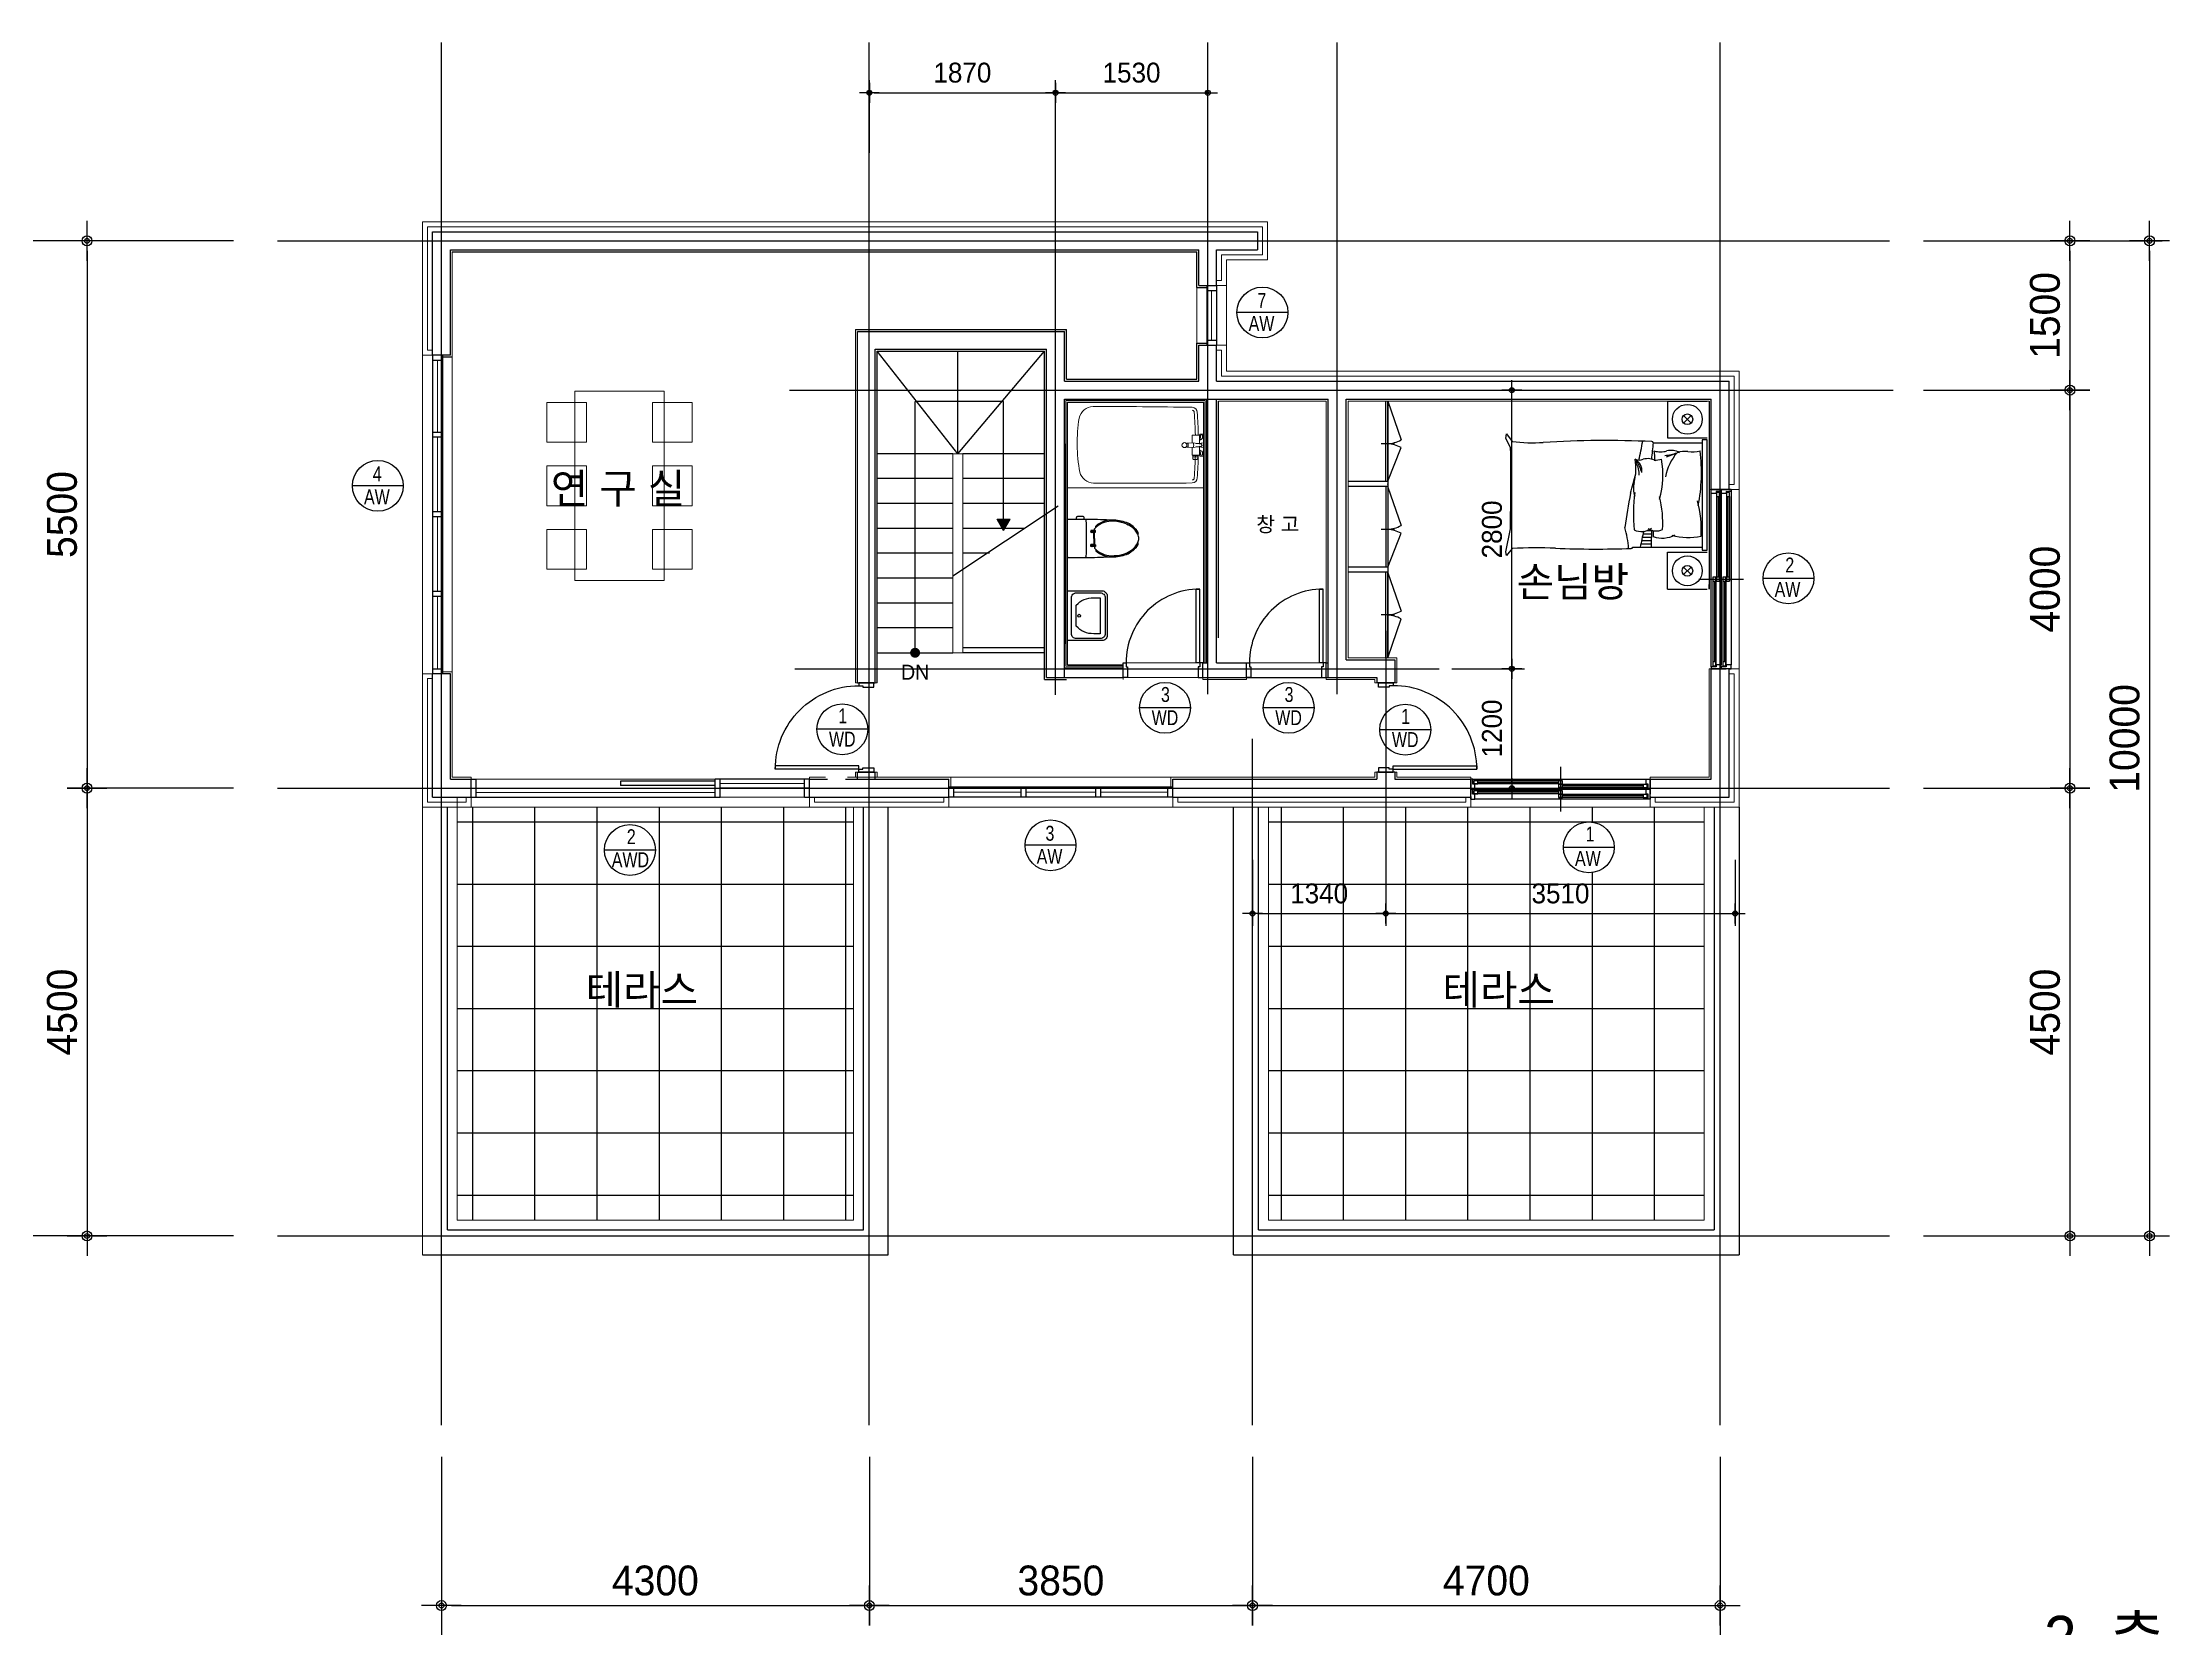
# Model space of a CAD drawing. Header units: millimetres. Extents: x 2237537 to 2823092, y 532110 to 734861.
# Drawn here: x 2412552 to 2433924, y 707550 to 723457 of the extents above; entities that cross this region are included whole.
import ezdxf
from ezdxf.enums import TextEntityAlignment as Align
from ezdxf.lldxf.tags import DXFTag

# ---------------------------------------------------------------- set-up
doc = ezdxf.new("R2010")
doc.units = ezdxf.units.MM
doc.header["$LTSCALE"] = 300
doc.header["$MEASUREMENT"] = 0
doc.layers.get('0').update_dxf_attribs({"lineweight": 0})
for name, color, linetype in [('2', 2, 'Continuous'), ('3', 3, 'Continuous'), ('5HAT', 5, 'Continuous'), ('6', 6, 'Continuous'), ('8', 8, 'Continuous'), ("A'_CWAL", 2, 'Continuous'), ('A-SHT', 9, 'Continuous'), ('BOX-T2', 4, 'Continuous'), ('CEN', 1, 'CEN'), ('COL', 2, 'Continuous'), ('DIM', 7, 'Continuous'), ('FORM', 4, 'Continuous'), ('TEX', 3, 'Continuous'), ('TOILET', 6, 'Continuous'), ('WAL', 3, 'Continuous'), ('WID', 4, 'Continuous')]:
    doc.layers.add(name, color=color, linetype=linetype)
for name, color, linetype, lineweight in [('2D', 92, 'Continuous', 5), ('DOOR', 6, 'Continuous', 9), ('HH', 8, 'Continuous', 9), ('가구', 8, 'Continuous', 5), ('마감', 154, 'Continuous', 9), ('타이틀글자', 7, 'Continuous', 13)]:
    doc.layers.add(name, color=color, linetype=linetype, lineweight=lineweight)
doc.layers.add('면적', color=62, linetype='Continuous', plot=False)
doc.styles.add('box4', font='GulimChe.ttf')
doc.styles.get("Standard").update_dxf_attribs({"font": 'Expo M.ttf'})
doc.styles.add('울릉도', font='Expo M.ttf')
doc.styles.add('주열', font='Dotum.ttf')
doc.styles.add('휴먼세엑스포', font='Dotum.ttf')
tags = doc.linetypes.add('CEN', pattern=[62, 60, -1, 0, -1]).pattern_tags.tags
tags[10:11] = [DXFTag(74, 4), DXFTag(75, 0), DXFTag(340, '0'), DXFTag(46, 1.0), DXFTag(50, 0.0), DXFTag(44, 0.0), DXFTag(45, 0.0)]
tags[8:9] = [DXFTag(74, 4), DXFTag(75, 0), DXFTag(340, '0'), DXFTag(46, 1.0), DXFTag(50, 0.0), DXFTag(44, 0.0), DXFTag(45, 0.0)]
tags[6:7] = [DXFTag(74, 4), DXFTag(75, 0), DXFTag(340, '0'), DXFTag(46, 1.0), DXFTag(50, 0.0), DXFTag(44, 0.0), DXFTag(45, 0.0)]
tags[4:5] = [DXFTag(74, 4), DXFTag(75, 0), DXFTag(340, '0'), DXFTag(46, 1.0), DXFTag(50, 0.0), DXFTag(44, 0.0), DXFTag(45, 0.0)]
tags = doc.linetypes.add('HID', pattern=[2.3, 1.5, -0.8]).pattern_tags.tags
tags[6:7] = [DXFTag(74, 4), DXFTag(75, 0), DXFTag(340, '0'), DXFTag(46, 1.0), DXFTag(50, 0.0), DXFTag(44, 0.0), DXFTag(45, 0.0)]
tags[4:5] = [DXFTag(74, 4), DXFTag(75, 0), DXFTag(340, '0'), DXFTag(46, 1.0), DXFTag(50, 0.0), DXFTag(44, 0.0), DXFTag(45, 0.0)]
tags = doc.linetypes.add('HID3', pattern=[4.5, 3, -1.5]).pattern_tags.tags
tags[6:7] = [DXFTag(74, 4), DXFTag(75, 0), DXFTag(340, '0'), DXFTag(46, 1.0), DXFTag(50, 0.0), DXFTag(44, 0.0), DXFTag(45, 0.0)]
tags[4:5] = [DXFTag(74, 4), DXFTag(75, 0), DXFTag(340, '0'), DXFTag(46, 1.0), DXFTag(50, 0.0), DXFTag(44, 0.0), DXFTag(45, 0.0)]
tags = doc.linetypes.add('HIDDEN2', pattern=[4.7625, 3.175, -1.5875]).pattern_tags.tags
tags[6:7] = [DXFTag(74, 4), DXFTag(75, 0), DXFTag(340, '0'), DXFTag(46, 1.0), DXFTag(50, 0.0), DXFTag(44, 0.0), DXFTag(45, 0.0)]
tags[4:5] = [DXFTag(74, 4), DXFTag(75, 0), DXFTag(340, '0'), DXFTag(46, 1.0), DXFTag(50, 0.0), DXFTag(44, 0.0), DXFTag(45, 0.0)]
doc.dimstyles.new('CPDIM1', dxfattribs={"dimtxt": 3, "dimasz": 1, "dimexe": 1.25, "dimexo": 1, "dimgap": 1, "dimtad": 1, "dimdec": 0, "dimzin": 1, "dimdsep": 46, "dimtxsty": '휴먼세엑스포', "dimblk1": 'Z_DOT', "dimblk2": 'Z_DOT', "dimsah": 1, "dimcen": 2.5, "dimadec": 0, "dimazin": 0, "dimtfac": 1, "dimtdec": 0, "dimtix": 1, "dimtmove": 2, "dimatfit": 3, "dimldrblk": 'Z_DOT', "dimfxl": 1, "dimtolj": 1, "dimtzin": 1, "dimarcsym": 0})

msp = doc.modelspace()

# ---------------------------------------------------------------- texts
at = {"layer": '2', "style": '휴먼세엑스포'}
msp.add_text('2  층  평  면  도', height=450, dxfattribs=at).set_placement((2432663, 707421.2), align=Align.MIDDLE_LEFT)
at = {"layer": 'TEX', "style": '주열'}
msp.add_text('DN', height=150.11, dxfattribs=at).set_placement((2421178.8, 717054.2))
at = {"layer": 'WID', "width": 0.8}
for s, p in [('7', (2424759.5, 720790.6)), ('AW', (2424671.2, 720558.4)), ('4', (2415870.6, 719048.3)), ('AW', (2415782.2, 718816.1)), ('2', (2430064.1, 718131.4)), ('AW', (2429956.7, 717886.5)), ('3', (2423790.5, 716830.2)), ('3', (2425032.6, 716830.2)), ('1', (2420548, 716614.8)), ('WD', (2423696.9, 716597.2)), ('WD', (2424938.9, 716597.2)), ('1', (2426204.6, 716609.9)), ('WD', (2420454.3, 716381.8)), ('WD', (2426111, 716377)), ('2', (2418423, 715401.2)), ('3', (2422630, 715435.9)), ('1', (2428058.2, 715428.2)), ('AWD', (2418272.1, 715169.6)), ('AW', (2422541.6, 715203.6)), ('AW', (2427950.8, 715183.3))]:
    msp.add_text(s, height=150, dxfattribs=at).set_placement(p)
at = {"layer": '타이틀글자', "style": '울릉도'}
for s, p in [('연 구 실', (2417659.5, 718826.2)), ('손님방', (2427364.1, 717889.1)), ('테라스', (2418010.1, 713788.6)), ('테라스', (2426619.2, 713788.6))]:
    msp.add_text(s, height=300, dxfattribs=at).set_placement(p)
msp.add_text('창 고', height=150, dxfattribs=at).set_placement((2425179.9, 718690), align=Align.TOP_RIGHT)

# ---------------------------------------------------------------- blocks, each defined once
blk = doc.blocks.new('Z_DOT')
at = {"layer": 'DIM', "color": 7}
for p, q in [((-2, 0), (2, 0)), ((0, -2), (0, 2))]:
    blk.add_line(p, q, dxfattribs=at)
for radius in [0.5, 0.25]:
    blk.add_circle((0, 0), radius, dxfattribs=at)
blk = doc.blocks.new('*D42')
at = {"layer": 'DEFPOINTS', "color": 0}
for p in [(2414570, 721464), (2412999, 715964), (2414570, 715964)]:
    blk.add_point(p, dxfattribs=at)
at = {"layer": 'DIM', "color": 0, "lineweight": -2}
for p, q in [((2414470, 721464), (2412874, 721464)), ((2412999, 721364), (2412999, 716064)), ((2414470, 715964), (2412874, 715964))]:
    blk.add_line(p, q, dxfattribs=at)
at = {"layer": 'DIM', "color": 0, "lineweight": -2, "xscale": 100, "yscale": 100, "zscale": 100}
for p, rotation in [((2412999, 721464), 90), ((2412999, 715964), 270)]:
    blk.add_blockref('Z_DOT', p, dxfattribs=dict(at, rotation=rotation))
at = {"layer": 'DIM', "color": 0, "insert": (2412749, 718714), "char_height": 300, "attachment_point": 5, "rotation": 90, "style": '휴먼세엑스포'}
blk.add_mtext('\\A1;5500', dxfattribs=at)
blk = doc.blocks.new('*D44')
at = {"layer": 'DEFPOINTS', "color": 0}
for p in [(2414570, 715964), (2412999, 711464), (2414570, 711464)]:
    blk.add_point(p, dxfattribs=at)
at = {"layer": 'DIM', "color": 0, "lineweight": -2}
for p, q in [((2414470, 715964), (2412874, 715964)), ((2412999, 715864), (2412999, 711564)), ((2414470, 711464), (2412874, 711464))]:
    blk.add_line(p, q, dxfattribs=at)
at = {"layer": 'DIM', "color": 0, "lineweight": -2, "xscale": 100, "yscale": 100, "zscale": 100}
for p, rotation in [((2412999, 715964), 90), ((2412999, 711464), 270)]:
    blk.add_blockref('Z_DOT', p, dxfattribs=dict(at, rotation=rotation))
at = {"layer": 'DIM', "color": 0, "insert": (2412749, 713714), "char_height": 300, "attachment_point": 5, "rotation": 90, "style": '휴먼세엑스포'}
blk.add_mtext('\\A1;4500', dxfattribs=at)
blk = doc.blocks.new('*D45')
at = {"layer": 'DEFPOINTS', "color": 0}
for p in [(2431353, 721464), (2431353, 711464), (2433724, 711464)]:
    blk.add_point(p, dxfattribs=at)
at = {"layer": 'DIM', "color": 0, "lineweight": -2}
for p, q in [((2431453, 721464), (2433849, 721464)), ((2433724, 721364), (2433724, 711564)), ((2431453, 711464), (2433849, 711464))]:
    blk.add_line(p, q, dxfattribs=at)
at = {"layer": 'DIM', "color": 0, "lineweight": -2, "xscale": 100, "yscale": 100, "zscale": 100}
for p, rotation in [((2433724, 721464), 90), ((2433724, 711464), 270)]:
    blk.add_blockref('Z_DOT', p, dxfattribs=dict(at, rotation=rotation))
at = {"layer": 'DIM', "color": 0, "insert": (2433474, 716464), "char_height": 300, "attachment_point": 5, "rotation": 90, "style": '휴먼세엑스포'}
blk.add_mtext('\\A1;10000', dxfattribs=at)
blk = doc.blocks.new('*D46')
at = {"layer": 'DEFPOINTS', "color": 0}
for p in [(2431353, 719964), (2431353, 715964), (2432924, 715964)]:
    blk.add_point(p, dxfattribs=at)
at = {"layer": 'DIM', "color": 0, "lineweight": -2}
for p, q in [((2431453, 719964), (2433049, 719964)), ((2432924, 719864), (2432924, 716064)), ((2431453, 715964), (2433049, 715964))]:
    blk.add_line(p, q, dxfattribs=at)
at = {"layer": 'DIM', "color": 0, "lineweight": -2, "xscale": 100, "yscale": 100, "zscale": 100}
for p, rotation in [((2432924, 719964), 90), ((2432924, 715964), 270)]:
    blk.add_blockref('Z_DOT', p, dxfattribs=dict(at, rotation=rotation))
at = {"layer": 'DIM', "color": 0, "insert": (2432674, 717964), "char_height": 300, "attachment_point": 5, "rotation": 90, "style": '휴먼세엑스포'}
blk.add_mtext('\\A1;4000', dxfattribs=at)
blk = doc.blocks.new('*D47')
at = {"layer": 'DEFPOINTS', "color": 0}
for p in [(2431353, 715964), (2431353, 711464), (2432924, 711464)]:
    blk.add_point(p, dxfattribs=at)
at = {"layer": 'DIM', "color": 0, "lineweight": -2}
for p, q in [((2431453, 715964), (2433049, 715964)), ((2432924, 715864), (2432924, 711564)), ((2431453, 711464), (2433049, 711464))]:
    blk.add_line(p, q, dxfattribs=at)
at = {"layer": 'DIM', "color": 0, "lineweight": -2, "xscale": 100, "yscale": 100, "zscale": 100}
for p, rotation in [((2432924, 715964), 90), ((2432924, 711464), 270)]:
    blk.add_blockref('Z_DOT', p, dxfattribs=dict(at, rotation=rotation))
at = {"layer": 'DIM', "color": 0, "insert": (2432674, 713714), "char_height": 300, "attachment_point": 5, "rotation": 90, "style": '휴먼세엑스포'}
blk.add_mtext('\\A1;4500', dxfattribs=at)
blk = doc.blocks.new('*D48')
at = {"layer": 'DEFPOINTS', "color": 0}
for p in [(2416560, 709344), (2420860, 709344), (2420860, 707750)]:
    blk.add_point(p, dxfattribs=at)
at = {"layer": 'DIM', "color": 0, "lineweight": -2}
for p, q in [((2416560, 709244), (2416560, 707625)), ((2420860, 709244), (2420860, 707625)), ((2416660, 707750), (2420760, 707750))]:
    blk.add_line(p, q, dxfattribs=at)
at = {"layer": 'DIM', "color": 0, "lineweight": -2, "xscale": 100, "yscale": 100, "zscale": 100, "rotation": 180}
blk.add_blockref('Z_DOT', (2416560, 707750), dxfattribs=at)
at = {"layer": 'DIM', "color": 0, "lineweight": -2, "xscale": 100, "yscale": 100, "zscale": 100}
blk.add_blockref('Z_DOT', (2420860, 707750), dxfattribs=at)
at = {"layer": 'DIM', "color": 0, "insert": (2418710, 708000), "char_height": 300, "attachment_point": 5, "style": '휴먼세엑스포'}
blk.add_mtext('\\A1;4300', dxfattribs=at)
blk = doc.blocks.new('*D49')
at = {"layer": 'DEFPOINTS', "color": 0}
for p in [(2420860, 709344), (2424710, 709344), (2424710, 707750)]:
    blk.add_point(p, dxfattribs=at)
at = {"layer": 'DIM', "color": 0, "lineweight": -2}
for p, q in [((2420860, 709244), (2420860, 707625)), ((2424710, 709244), (2424710, 707625)), ((2420960, 707750), (2424610, 707750))]:
    blk.add_line(p, q, dxfattribs=at)
at = {"layer": 'DIM', "color": 0, "lineweight": -2, "xscale": 100, "yscale": 100, "zscale": 100, "rotation": 180}
blk.add_blockref('Z_DOT', (2420860, 707750), dxfattribs=at)
at = {"layer": 'DIM', "color": 0, "lineweight": -2, "xscale": 100, "yscale": 100, "zscale": 100}
blk.add_blockref('Z_DOT', (2424710, 707750), dxfattribs=at)
at = {"layer": 'DIM', "color": 0, "insert": (2422785, 708000), "char_height": 300, "attachment_point": 5, "style": '휴먼세엑스포'}
blk.add_mtext('\\A1;3850', dxfattribs=at)
blk = doc.blocks.new('*D51')
at = {"layer": 'DEFPOINTS', "color": 0}
for p in [(2424710, 709344), (2429410, 709344), (2429410, 707750)]:
    blk.add_point(p, dxfattribs=at)
at = {"layer": 'DIM', "color": 0, "lineweight": -2}
for p, q in [((2424710, 709244), (2424710, 707625)), ((2429410, 709244), (2429410, 707625)), ((2424810, 707750), (2429310, 707750))]:
    blk.add_line(p, q, dxfattribs=at)
at = {"layer": 'DIM', "color": 0, "lineweight": -2, "xscale": 100, "yscale": 100, "zscale": 100, "rotation": 180}
blk.add_blockref('Z_DOT', (2424710, 707750), dxfattribs=at)
at = {"layer": 'DIM', "color": 0, "lineweight": -2, "xscale": 100, "yscale": 100, "zscale": 100}
blk.add_blockref('Z_DOT', (2429410, 707750), dxfattribs=at)
at = {"layer": 'DIM', "color": 0, "insert": (2427060, 708000), "char_height": 300, "attachment_point": 5, "style": '휴먼세엑스포'}
blk.add_mtext('\\A1;4700', dxfattribs=at)
blk = doc.blocks.new('*D52')
at = {"layer": 'DEFPOINTS', "color": 0}
for p in [(2424260, 722952), (2422730, 722247), (2424260, 722247)]:
    blk.add_point(p, dxfattribs=at)
at = {"layer": 'DIM', "color": 0, "lineweight": -2}
for p, q in [((2422730, 722347), (2422730, 723077)), ((2424260, 722347), (2424260, 723077)), ((2422780, 722952), (2424210, 722952))]:
    blk.add_line(p, q, dxfattribs=at)
at = {"layer": 'DIM', "color": 0, "lineweight": -2, "xscale": 50, "yscale": 50, "zscale": 50, "rotation": 180}
blk.add_blockref('Z_DOT', (2422730, 722952), dxfattribs=at)
at = {"layer": 'DIM', "color": 0, "lineweight": -2, "xscale": 50, "yscale": 50, "zscale": 50}
blk.add_blockref('Z_DOT', (2424260, 722952), dxfattribs=at)
at = {"layer": 'DIM', "color": 0, "insert": (2423495, 723153), "char_height": 200, "attachment_point": 5, "style": '휴먼세엑스포'}
blk.add_mtext('\\A1;1530', dxfattribs=at)
blk = doc.blocks.new('*D53')
at = {"layer": 'DEFPOINTS', "color": 0}
for p in [(2422730, 722952), (2420860, 722247), (2422730, 722247)]:
    blk.add_point(p, dxfattribs=at)
at = {"layer": 'DIM', "color": 0, "lineweight": -2}
for p, q in [((2420860, 722347), (2420860, 723077)), ((2422730, 722347), (2422730, 723077)), ((2420910, 722952), (2422680, 722952))]:
    blk.add_line(p, q, dxfattribs=at)
at = {"layer": 'DIM', "color": 0, "lineweight": -2, "xscale": 50, "yscale": 50, "zscale": 50, "rotation": 180}
blk.add_blockref('Z_DOT', (2420860, 722952), dxfattribs=at)
at = {"layer": 'DIM', "color": 0, "lineweight": -2, "xscale": 50, "yscale": 50, "zscale": 50}
blk.add_blockref('Z_DOT', (2422730, 722952), dxfattribs=at)
at = {"layer": 'DIM', "color": 0, "insert": (2421795, 723153), "char_height": 200, "attachment_point": 5, "style": '휴먼세엑스포'}
blk.add_mtext('\\A1;1870', dxfattribs=at)
blk = doc.blocks.new('*D57')
at = {"layer": 'DEFPOINTS', "color": 0}
for p in [(2426612, 719964), (2427317, 719964), (2426612, 717164)]:
    blk.add_point(p, dxfattribs=at)
at = {"layer": 'DIM', "color": 0, "lineweight": -2}
for p, q in [((2426712, 719964), (2427442, 719964)), ((2427317, 717214), (2427317, 719914)), ((2426712, 717164), (2427442, 717164))]:
    blk.add_line(p, q, dxfattribs=at)
at = {"layer": 'DIM', "color": 0, "lineweight": -2, "xscale": 50, "yscale": 50, "zscale": 50}
for p, rotation in [((2427317, 719964), 90), ((2427317, 717164), 270)]:
    blk.add_blockref('Z_DOT', p, dxfattribs=dict(at, rotation=rotation))
at = {"layer": 'DIM', "color": 0, "insert": (2427117, 718564), "char_height": 200, "attachment_point": 5, "rotation": 90, "style": '휴먼세엑스포'}
blk.add_mtext('\\A1;2800', dxfattribs=at)
blk = doc.blocks.new('*D58')
at = {"layer": 'DEFPOINTS', "color": 0}
for p in [(2426612, 717164), (2427317, 717164), (2426612, 715964)]:
    blk.add_point(p, dxfattribs=at)
at = {"layer": 'DIM', "color": 0, "lineweight": -2}
for p, q in [((2426712, 717164), (2427442, 717164)), ((2427317, 716014), (2427317, 717114)), ((2426712, 715964), (2427442, 715964))]:
    blk.add_line(p, q, dxfattribs=at)
at = {"layer": 'DIM', "color": 0, "lineweight": -2, "xscale": 50, "yscale": 50, "zscale": 50}
for p, rotation in [((2427317, 717164), 90), ((2427317, 715964), 270)]:
    blk.add_blockref('Z_DOT', p, dxfattribs=dict(at, rotation=rotation))
at = {"layer": 'DIM', "color": 0, "insert": (2427117, 716564), "char_height": 200, "attachment_point": 5, "rotation": 90, "style": '휴먼세엑스포'}
blk.add_mtext('\\A1;1200', dxfattribs=at)
blk = doc.blocks.new('*D12')
at = {"layer": 'DEFPOINTS', "color": 0}
for p in [(2431353, 721464), (2431353, 719964), (2432924, 719964)]:
    blk.add_point(p, dxfattribs=at)
at = {"layer": 'DIM', "color": 0, "lineweight": -2}
for p, q in [((2431453, 721464), (2433049, 721464)), ((2432924, 721364), (2432924, 720064)), ((2431453, 719964), (2433049, 719964))]:
    blk.add_line(p, q, dxfattribs=at)
at = {"layer": 'DIM', "color": 0, "lineweight": -2, "xscale": 100, "yscale": 100, "zscale": 100}
for p, rotation in [((2432924, 721464), 90), ((2432924, 719964), 270)]:
    blk.add_blockref('Z_DOT', p, dxfattribs=dict(at, rotation=rotation))
at = {"layer": 'DIM', "color": 0, "insert": (2432674, 720714), "char_height": 300, "attachment_point": 5, "rotation": 90, "style": '휴먼세엑스포'}
blk.add_mtext('\\A1;1500', dxfattribs=at)
blk = doc.blocks.new('*D13')
at = {"layer": 'DEFPOINTS', "color": 0}
for p in [(2426050, 715343), (2429560, 715343), (2429560, 714705)]:
    blk.add_point(p, dxfattribs=at)
at = {"layer": 'DIM', "color": 0, "lineweight": -2}
for p, q in [((2426050, 715243), (2426050, 714580)), ((2429560, 715243), (2429560, 714580)), ((2426100, 714705), (2429510, 714705))]:
    blk.add_line(p, q, dxfattribs=at)
at = {"layer": 'DIM', "color": 0, "lineweight": -2, "xscale": 50, "yscale": 50, "zscale": 50, "rotation": 180}
blk.add_blockref('Z_DOT', (2426050, 714705), dxfattribs=at)
at = {"layer": 'DIM', "color": 0, "lineweight": -2, "xscale": 50, "yscale": 50, "zscale": 50}
blk.add_blockref('Z_DOT', (2429560, 714705), dxfattribs=at)
at = {"layer": 'DIM', "color": 0, "insert": (2427805, 714905), "char_height": 200, "attachment_point": 5, "style": '휴먼세엑스포'}
blk.add_mtext('\\A1;3510', dxfattribs=at)
blk = doc.blocks.new('*D14')
at = {"layer": 'DEFPOINTS', "color": 0}
for p in [(2424710, 715343), (2426050, 715343), (2426050, 714705)]:
    blk.add_point(p, dxfattribs=at)
at = {"layer": 'DIM', "color": 0, "lineweight": -2}
for p, q in [((2424710, 715243), (2424710, 714580)), ((2426050, 715243), (2426050, 714580)), ((2424760, 714705), (2426000, 714705))]:
    blk.add_line(p, q, dxfattribs=at)
at = {"layer": 'DIM', "color": 0, "lineweight": -2, "xscale": 50, "yscale": 50, "zscale": 50, "rotation": 180}
blk.add_blockref('Z_DOT', (2424710, 714705), dxfattribs=at)
at = {"layer": 'DIM', "color": 0, "lineweight": -2, "xscale": 50, "yscale": 50, "zscale": 50}
blk.add_blockref('Z_DOT', (2426050, 714705), dxfattribs=at)
at = {"layer": 'DIM', "color": 0, "insert": (2425380, 714905), "char_height": 200, "attachment_point": 5, "style": '휴먼세엑스포'}
blk.add_mtext('\\A1;1340', dxfattribs=at)
blk = doc.blocks.new('*D41')
at = {"layer": 'DEFPOINTS', "color": 0}
for p in [(2414570, 721464), (2412199, 711464), (2414570, 711464)]:
    blk.add_point(p, dxfattribs=at)
at = {"layer": 'DIM', "color": 0, "lineweight": -2}
for p, q in [((2414470, 721464), (2412074, 721464)), ((2412199, 721364), (2412199, 711564)), ((2414470, 711464), (2412074, 711464))]:
    blk.add_line(p, q, dxfattribs=at)
at = {"layer": 'DIM', "color": 0, "lineweight": -2, "xscale": 100, "yscale": 100, "zscale": 100}
for p, rotation in [((2412199, 721464), 90), ((2412199, 711464), 270)]:
    blk.add_blockref('Z_DOT', p, dxfattribs=dict(at, rotation=rotation))
at = {"layer": 'DIM', "color": 0, "insert": (2411949, 716464), "char_height": 300, "attachment_point": 5, "rotation": 90, "style": '휴먼세엑스포'}
blk.add_mtext('\\A1;10000', dxfattribs=at)
blk = doc.blocks.new('*D50')
at = {"layer": 'DEFPOINTS', "color": 0}
for p in [(2416560, 709344), (2429410, 709344), (2429410, 706950)]:
    blk.add_point(p, dxfattribs=at)
at = {"layer": 'DIM', "color": 0, "lineweight": -2}
for p, q in [((2416560, 709244), (2416560, 706825)), ((2429410, 709244), (2429410, 706825)), ((2416660, 706950), (2429310, 706950))]:
    blk.add_line(p, q, dxfattribs=at)
at = {"layer": 'DIM', "color": 0, "lineweight": -2, "xscale": 100, "yscale": 100, "zscale": 100, "rotation": 180}
blk.add_blockref('Z_DOT', (2416560, 706950), dxfattribs=at)
at = {"layer": 'DIM', "color": 0, "lineweight": -2, "xscale": 100, "yscale": 100, "zscale": 100}
blk.add_blockref('Z_DOT', (2429410, 706950), dxfattribs=at)
at = {"layer": 'DIM', "color": 0, "insert": (2422985, 707200), "char_height": 300, "attachment_point": 5, "style": '휴먼세엑스포'}
blk.add_mtext('\\A1;12850', dxfattribs=at)
blk = doc.blocks.new('FORM')
for p, q in [((156736, 34982), (156736, 34282)), ((157563, 34982), (157563, 34282)), ((157883, 34982), (157883, 34282)), ((157563, 34632), (159038, 34632)), ((155038, 34282), (159038, 34282)), ((156736, 33582), (156736, 30482)), ((155038, 32582), (159038, 32582)), ((155038, 31882), (159038, 31882)), ((155038, 31182), (159038, 31182))]:
    blk.add_line(p, q)
for points in [[(156063, 42115), (156063, 41140)], [(155561, 41874), (155320, 41473), (155801, 41473), (155561, 41874)], [(156063, 41627), (159038, 41627)], [(157039, 41627), (157039, 41140)], [(158014, 41627), (158014, 41140)], [(156063, 41286), (159038, 41286)], [(155038, 41140), (159038, 41140)], [(155038, 41140), (159038, 41140)], [(156063, 41140), (156063, 40164)], [(155561, 40899), (155320, 40497), (155801, 40497), (155561, 40899)], [(156063, 40652), (159038, 40652)], [(157039, 40652), (157039, 40164)], [(158014, 40652), (158014, 40164)], [(156063, 40311), (159038, 40311)], [(155038, 40164), (159038, 40164)], [(155038, 40164), (159038, 40164)], [(156063, 40164), (156063, 39189)], [(155561, 39924), (155320, 39522), (155801, 39522), (155561, 39924)], [(156063, 39677), (159038, 39677)], [(157039, 39677), (157039, 39189)], [(158014, 39677), (158014, 39189)], [(156063, 39335), (159038, 39335)], [(155038, 39189), (159038, 39189)], [(155038, 39189), (159038, 39189)], [(156063, 39189), (156063, 38214)], [(155561, 38948), (155320, 38547), (155801, 38547), (155561, 38948)], [(156063, 38702), (159038, 38702)], [(157039, 38702), (157039, 38214)], [(158014, 38702), (158014, 38214)], [(156063, 38360), (159038, 38360)], [(155038, 38214), (159038, 38214)], [(155038, 38214), (159038, 38214)], [(156063, 38214), (156063, 37239)], [(155561, 37973), (155320, 37571), (155801, 37571), (155561, 37973)], [(156063, 37726), (159038, 37726)], [(157039, 37726), (157039, 37239)], [(158014, 37726), (158014, 37239)], [(155038, 37239), (159038, 37239)], [(155038, 37239), (159038, 37239)], [(156063, 37385), (159038, 37385)], [(156063, 37239), (156063, 36213)], [(155561, 36998), (155320, 36596), (155801, 36596), (155561, 36998)], [(156063, 36751), (159038, 36751)], [(157039, 36751), (157039, 36213)], [(158014, 36751), (158014, 36213)], [(156063, 36410), (159038, 36410)], [(155038, 29140), (159038, 29140)]]:
    blk.add_lwpolyline(points)
at = {"layer": 'A-SHT'}
blk.add_lwpolyline([(157038, 42115), (159038, 42115)], dxfattribs=at)
at = {"layer": 'FORM', "flags": 128}
blk.add_lwpolyline([(162564, 26543), (159542, 26543), (159542, 23521), (162564, 23521), (162564, 58478), (159542, 58478), (159542, 55456), (162564, 55456), (162564, 58478), (115719, 58478), (115719, 55456), (118742, 55456), (118742, 58478), (115719, 58478), (115719, 23521), (118742, 23521), (118742, 26543), (115719, 26543), (115719, 23521), (162564, 23521)], dxfattribs=at)
at = {"layer": 'FORM', "const_width": 37.8}
blk.add_lwpolyline([(120245, 27347), (120245, 54452), (159038, 54452), (159038, 27347)], close=True, dxfattribs=at)
at = {"layer": 'FORM'}
for points, const_width in [([(159038, 50952), (155038, 50952)], 37.5), ([(159038, 48952), (155038, 48952)], 37.5), ([(155038, 42115), (159038, 42115)], 37.5), ([(155038, 36213), (159038, 36213)], 37.5), ([(155038, 34982), (159038, 34982)], 37.5), ([(155038, 33582), (159038, 33582)], 37.1), ([(155038, 30482), (159038, 30482)], 37.1), ([(155038, 28225), (159038, 28225)], 37.5)]:
    blk.add_lwpolyline(points, dxfattribs=dict(at, const_width=const_width))
at = {"layer": 'BOX-T2', "style": 'box4'}
for s, height, p in [('PROJECT TITLE.', 146.29, (155914, 50649)), ('NOTE.', 146.3, (155454, 48625))]:
    blk.add_text(s, height=height, dxfattribs=at).set_placement(p, align=Align.CENTER)
for s, height, p in [('수정내용', 110.6, (156172, 41937)), ('설계', 110.6, (156098, 41472)), ('검토', 110.6, (157097, 41464)), ('승인', 110.6, (158054, 41468)), ('수정번호', 110.6, (155301, 41303)), ('20   .   .   .', 82.9, (156163, 41171)), ('20   .   .   .', 82.9, (157138, 41171)), ('20   .   .   .', 82.9, (158114, 41171)), ('수정내용', 110.6, (156172, 40962)), ('설계', 110.6, (156098, 40496)), ('검토', 110.6, (157097, 40488)), ('승인', 110.6, (158054, 40493)), ('수정번호', 110.6, (155301, 40328)), ('20   .   .   .', 82.9, (156163, 40195)), ('20   .   .   .', 82.9, (157138, 40195)), ('20   .   .   .', 82.9, (158114, 40195)), ('수정내용', 110.6, (156172, 39986)), ('설계', 110.6, (156098, 39521)), ('검토', 110.6, (157097, 39513)), ('승인', 110.6, (158054, 39518)), ('수정번호', 110.6, (155301, 39353)), ('20   .   .   .', 82.9, (156163, 39220)), ('수정내용', 110.6, (156172, 39011)), ('20   .   .   .', 82.9, (157138, 39220)), ('20   .   .   .', 82.9, (158114, 39220)), ('수정번호', 110.6, (155301, 38377)), ('설계', 110.6, (156098, 38546)), ('검토', 110.6, (157097, 38538)), ('승인', 110.6, (158054, 38542)), ('20   .   .   .', 82.9, (156163, 38245)), ('20   .   .   .', 82.9, (157138, 38245)), ('20   .   .   .', 82.9, (158114, 38245)), ('수정내용', 110.6, (156172, 38036)), ('설계', 110.6, (156098, 37571)), ('검토', 110.6, (157097, 37563)), ('승인', 110.6, (158054, 37567)), ('수정번호', 110.6, (155301, 37402)), ('20   .   .   .', 82.9, (156163, 37270)), ('20   .   .   .', 82.9, (157138, 37270)), ('20   .   .   .', 82.9, (158114, 37270)), ('수정내용', 110.6, (156172, 37061)), ('수정번호', 110.6, (155301, 36427)), ('설계', 110.6, (156098, 36595)), ('검토', 110.6, (157097, 36587)), ('승인', 110.6, (158054, 36592)), ('20   .   .   .', 82.9, (156163, 36294)), ('20   .   .   .', 82.9, (157138, 36294)), ('20   .   .   .', 82.9, (158114, 36294)), ('DRAWING TITLE', 110.59, (155127, 35989)), ('(도면명)', 110.6, (155127, 35843)), ('DATE', 110.6, (155199, 34781)), ('SCALE', 110.6, (156759, 34781)), ('A1', 110.6, (157637, 34746)), ('A3', 110.6, (157637, 34402)), ('FILE NAME', 110.6, (155199, 34081)), ('APPROVED BY', 110.59, (155199, 33260)), ('(승인)', 110.6, (155199, 33060)), ('SUBMITTED BY', 110.59, (155199, 32291)), ('(심사)', 110.6, (155199, 32091)), ('CHECKED BY', 110.6, (155199, 31591)), ('(검토)', 110.6, (155199, 31391)), ('DRAWN BY', 110.6, (155199, 30891)), ('(작성)', 110.6, (155199, 30691)), ('도면번호', 138.3, (155310, 28000))]:
    blk.add_text(s, height=height, dxfattribs=at).set_placement(p)

# ---------------------------------------------------------------- dimensions: what is measured, and where the dimension line sits
at = {"layer": 'DIM'}
for base, p1, p2, override, picture, middle in [((2422729.7, 722952.4), (2420859.7, 722246.9), (2422729.7, 722246.9), {"dimscale": 100, "dimtxt": 2, "dimasz": 0.5}, '*D53', (2421794.7, 723152.5)), ((2424259.7, 722952.4), (2422729.7, 722246.9), (2424259.7, 722246.9), {"dimscale": 100, "dimtxt": 2, "dimasz": 0.5}, '*D52', (2423494.7, 723152.5)), ((2426049.7, 714705.1), (2424709.7, 715343.2), (2426049.7, 715343.2), {"dimscale": 100, "dimtxt": 2, "dimasz": 0.5}, '*D14', (2425379.7, 714905.2)), ((2429559.7, 714705.1), (2426049.7, 715343.2), (2429559.7, 715343.2), {"dimscale": 100, "dimtxt": 2, "dimasz": 0.5}, '*D13', (2427804.7, 714905.2)), ((2420859.7, 707750.1), (2416559.7, 709343.9), (2420859.7, 709343.9), {"dimscale": 100}, '*D48', (2418709.7, 708000.3)), ((2429409.7, 706950.1), (2416559.7, 709343.9), (2429409.7, 709343.9), {"dimscale": 100}, '*D50', (2422984.7, 707200.3)), ((2424709.7, 707750.1), (2420859.7, 709343.9), (2424709.7, 709343.9), {"dimscale": 100}, '*D49', (2422784.7, 708000.3)), ((2429409.7, 707750.1), (2424709.7, 709343.9), (2429409.7, 709343.9), {"dimscale": 100}, '*D51', (2427059.7, 708000.3))]:
    dim = msp.add_linear_dim(base=base, p1=p1, p2=p2, dimstyle='CPDIM1', override=override, dxfattribs=at)
    dim.commit()
    dim.dimension.update_dxf_attribs({"geometry": picture, "text_midpoint": middle})
for base, p1, p2, override, picture, middle in [((2412199.1, 711464.4), (2414570, 721464.4), (2414570, 711464.4), {"dimscale": 100}, '*D41', (2411948.9, 716464.4)), ((2412999.1, 715964.4), (2414570, 721464.4), (2414570, 715964.4), {"dimscale": 100}, '*D42', (2412748.9, 718714.4)), ((2433723.9, 711464.4), (2431353, 721464.4), (2431353, 711464.4), {"dimscale": 100}, '*D45', (2433473.7, 716464.4)), ((2432923.9, 719964.4), (2431353, 721464.4), (2431353, 719964.4), {"dimscale": 100}, '*D12', (2432673.7, 720714.4)), ((2427317.3, 719964.4), (2426611.8, 717164.4), (2426611.8, 719964.4), {"dimscale": 100, "dimtxt": 2, "dimasz": 0.5}, '*D57', (2427117.2, 718564.4)), ((2432923.9, 715964.4), (2431353, 719964.4), (2431353, 715964.4), {"dimscale": 100}, '*D46', (2432673.7, 717964.4)), ((2427317.3, 717164.4), (2426611.8, 715964.4), (2426611.8, 717164.4), {"dimscale": 100, "dimtxt": 2, "dimasz": 0.5}, '*D58', (2427117.2, 716564.4)), ((2412999.1, 711464.4), (2414570, 715964.4), (2414570, 711464.4), {"dimscale": 100}, '*D44', (2412748.9, 713714.4)), ((2432923.9, 711464.4), (2431353, 715964.4), (2431353, 711464.4), {"dimscale": 100}, '*D47', (2432673.7, 713714.4))]:
    dim = msp.add_linear_dim(base=base, p1=p1, p2=p2, angle=90, dimstyle='CPDIM1', override=override, dxfattribs=at)
    dim.commit()
    dim.dimension.update_dxf_attribs({"geometry": picture, "text_midpoint": middle})

# ---------------------------------------------------------------- hatches: boundary and pattern name
at = {"layer": '5HAT'}
h = msp.add_hatch(dxfattribs=at)
h.set_pattern_fill('NET', color=256, scale=5000, style=0)
h.paths.add_polyline_path([(2420699.7, 715774.4), (2420259.7, 715774.4), (2416859.7, 715774.4), (2416719.7, 715774.4), (2416719.7, 711624.4), (2420699.7, 711624.4)])
h.paths.add_polyline_path([(2418198.6, 715342.3, -1), (2418709.9, 715342.3, -1)], flags=16)
h.paths.add_polyline_path([(2418234.6, 715132.1), (2418700.5, 715132.1), (2418700.5, 715357.1), (2418234.6, 715357.1)], flags=24)
h.paths.add_polyline_path([(2418384.6, 715362.8), (2418559, 715362.8), (2418559, 715593.4), (2418384.6, 715593.4)], flags=8)
h.paths.add_polyline_path([(2417931.4, 713696.3), (2419240.9, 713696.3), (2419240.9, 714168.8), (2417931.4, 714168.8)], flags=24)
h = msp.add_hatch(dxfattribs=at)
h.set_pattern_fill('NET', color=256, scale=5000, style=0)
h.paths.add_polyline_path([(2424869.7, 711624.4), (2429249.7, 711624.4), (2429249.7, 715774.4), (2428704.7, 715774.4), (2426904.7, 715774.4), (2424869.7, 715774.4)])
h.paths.add_polyline_path([(2427833.8, 715369.2, -1), (2428345.1, 715369.2, -1)], flags=16)
h.paths.add_polyline_path([(2427447.6, 715055.4), (2428161.7, 715055.4), (2428161.7, 714755.1), (2427447.6, 714755.1)], flags=24)
h.paths.add_polyline_path([(2425027.2, 715055.4), (2425732.1, 715055.4), (2425732.1, 714755.1), (2425027.2, 714755.1)], flags=24)
h.paths.add_polyline_path([(2427913.3, 715145.8), (2428260.4, 715145.8), (2428260.4, 715370.8), (2427913.3, 715370.8)], flags=24)
h.paths.add_polyline_path([(2428020.7, 715390.7), (2428152.1, 715390.7), (2428152.1, 715615.7), (2428020.7, 715615.7)], flags=8)
h.paths.add_polyline_path([(2426540.4, 713696.3), (2427849.9, 713696.3), (2427849.9, 714168.8), (2426540.4, 714168.8)], flags=24)
at = {"layer": '6', "ltscale": 10000}
h = msp.add_hatch(color=256, dxfattribs=at)
h.paths.add_polyline_path([(2422209.7, 718552.7), (2422209.7, 718667), (2422273.7, 718667)])
h.paths.add_polyline_path([(2422145.6, 718667), (2422209.7, 718667), (2422209.7, 718552.7)])

# ---------------------------------------------------------------- linework, layer by layer
at = {"ltscale": 10000}
for p, q in [((2421699.7, 719324.4), (2421699.7, 717324.4)), ((2421699.7, 719324.4), (2421799.7, 719324.4)), ((2421799.7, 719324.4), (2421799.7, 717324.4)), ((2421699.7, 717324.4), (2421799.7, 717324.4)), ((2425669.7, 717274.4), (2426069.7, 717274.4)), ((2423409.7, 717074.4), (2423409.7, 717224.4)), ((2423439.7, 717224.4), (2424179.7, 717224.4)), ((2424164.7, 717074.4), (2423454.7, 717074.4)), ((2424649.7, 717074.4), (2424649.7, 717224.4)), ((2424679.7, 717224.4), (2425419.7, 717224.4)), ((2425404.7, 717074.4), (2424694.7, 717074.4))]:
    msp.add_line(p, q, dxfattribs=at)
at = {"ltscale": 10000, "const_width": 50}
msp.add_lwpolyline([(2421344.7, 717324.4, -1), (2421294.7, 717324.4, -1)], format="xyb", close=True, dxfattribs=at)
at = {"layer": '2'}
msp.add_line((2424759.7, 721554.4), (2424759.7, 721374.4), dxfattribs=at)
at = {"layer": '2D', "lineweight": 9, "ltscale": 10}
for p, q in [((2424056.3, 719431.9), (2424115.1, 719433.7)), ((2424056.3, 719390.3), (2424115.1, 719388.5)), ((2424104.3, 719433.4), (2424104.3, 719508.1)), ((2424104.3, 719314.1), (2424104.3, 719388.8)), ((2424175.1, 719511.1), (2424107.3, 719511.1)), ((2424192.6, 719420.6), (2424115.5, 719433.7)), ((2424192.6, 719401.6), (2424115.5, 719388.5)), ((2424143.4, 719429), (2424165.2, 719429)), ((2424143.4, 719393.2), (2424165.2, 719393.2)), ((2424166.2, 719428), (2424219.7, 719435.3)), ((2424166.2, 719428), (2424166.2, 719425.1)), ((2424166.2, 719397.1), (2424166.2, 719394.2)), ((2424166.2, 719394.2), (2424219.7, 719386.9)), ((2424168.2, 719424.8), (2424168.2, 719426)), ((2424168.2, 719396.2), (2424168.2, 719397.4)), ((2424178.1, 719429.7), (2424178.1, 719508.1)), ((2424178.1, 719490.5), (2424183.1, 719490.5)), ((2424178.1, 719460.5), (2424183.1, 719460.5)), ((2424178.1, 719314.1), (2424178.1, 719392.6)), ((2424192.6, 719423.6), (2424181.4, 719422.6)), ((2424192.6, 719398.6), (2424181.4, 719399.7)), ((2424181.5, 719521.1), (2424214.7, 719521.1)), ((2424181.5, 719521.1), (2424181.5, 719501.2)), ((2424181.5, 719501.2), (2424188.6, 719501.2)), ((2424183.1, 719460.5), (2424183.1, 719490.5)), ((2424183.1, 719485.5), (2424183.6, 719485.5)), ((2424183.1, 719465.5), (2424183.6, 719465.5)), ((2424188.6, 719490.5), (2424188.6, 719503.2)), ((2424208.6, 719490.5), (2424208.6, 719503.2)), ((2424208.6, 719501.2), (2424214.7, 719501.2)), ((2424214.7, 719501.2), (2424214.7, 719521.1)), ((2424175.1, 719311.1), (2424107.3, 719311.1)), ((2424109, 719281.9), (2424109, 719303.1)), ((2424159.8, 719292.3), (2424109, 719292.3)), ((2424156.8, 719306.1), (2424112, 719306.1)), ((2424117, 719306.1), (2424117, 719311.1)), ((2424151.8, 719266.1), (2424117, 719266.1)), ((2424151.8, 719306.1), (2424151.8, 719311.1)), ((2424159.8, 719281.9), (2424159.8, 719303.1)), ((2424178.1, 719361.7), (2424183.1, 719361.7)), ((2424178.1, 719331.7), (2424183.1, 719331.7)), ((2424181.5, 719321.1), (2424181.5, 719301.2)), ((2424181.5, 719321.1), (2424188.6, 719321.1)), ((2424181.5, 719301.2), (2424214.7, 719301.2)), ((2424183.1, 719361.7), (2424183.1, 719331.7)), ((2424183.1, 719356.7), (2424183.6, 719356.7)), ((2424183.1, 719336.7), (2424183.6, 719336.7)), ((2424188.6, 719331.7), (2424188.6, 719319)), ((2424208.6, 719331.7), (2424208.6, 719319)), ((2424208.6, 719321.1), (2424214.7, 719321.1)), ((2424214.7, 719301.2), (2424214.7, 719321.1)), ((2422849.7, 718983.4), (2424219.7, 718983.4))]:
    msp.add_line(p, q, dxfattribs=at)
msp.add_circle((2424026.2, 719411.1), 25, dxfattribs=at)
for centre, radius, start, end in [((2424559.4, 719430.7), 1610.9, 171.01565, 190.38749), ((2423114.6, 719649.2), 150, 92.46785, 167.25293), ((2423177.7, 667080.6), 52718.5, 88.99268, 90.07556), ((2424104.5, 719740.9), 50, 0, 90), ((2424104.5, 719740.9), 20, 0, 90), ((2417674.7, 719310.8), 6464.1, 1.77627, 3.81591), ((2417704.7, 719310.8), 6464.1, 1.77627, 3.81591), ((2424163.4, 719411.1), 112.9, 171.28929, 188.71071), ((2424056.6, 719426.9), 5, 93.71615, 165.30388), ((2424056.6, 719395.3), 5, 194.69612, 266.28385), ((2424179.8, 719411.1), 117.6, 171.46671, 188.53329), ((2424068.3, 719427.3), 5, 93.71615, 165.30388), ((2424068.3, 719394.9), 5, 194.69612, 266.28385), ((2424107.3, 719508.1), 3, 90, 180), ((2424115.3, 719430.7), 3, 86.77371, 93.71615), ((2424115.3, 719391.5), 3, 266.28385, 273.22629), ((2424043.6, 719411), 75.4, 343.51376, 16.82486), ((2424165.2, 719426), 3, 0, 90), ((2424165.2, 719396.2), 3, 270, 0), ((2424175.1, 719508.1), 3, 0, 90), ((2424183.6, 719490.5), 25, 270, 0), ((2424183.6, 719490.5), 5, 270, 0), ((2424198.6, 719503.2), 10, 0, 180), ((2424192.6, 719411.1), 12.5, 270, 101.08011), ((2424192.6, 719411.1), 9.53, 270, 90), ((2424219.7, 719501.2), 5, 180, 270), ((2424107.3, 719314.1), 3, 180, 270), ((2424112, 719303.1), 3, 90, 180), ((2424138.9, 719287.1), 30.3, 189.81463, 223.80775), ((2417674.7, 719511.5), 6464.1, 356.18409, 358.22373), ((2424129.9, 719287.1), 30.3, 316.19225, 350.18537), ((2417704.7, 719511.2), 6464.1, 356.18409, 358.22373), ((2424156.8, 719303.1), 3, 0, 90), ((2424175.1, 719314.1), 3, 270, 0), ((2424183.6, 719331.7), 25, 0, 90), ((2424183.6, 719331.7), 5, 0, 90), ((2424198.6, 719319), 10, 180, 0), ((2424219.7, 719321.1), 5, 90, 180), ((2424219.7, 719301.2), 5, 180, 270), ((2423120, 719178.4), 150, 194.74313, 267.59012), ((2423479.1, 771157.3), 52130, 269.59834, 270.68731), ((2424104.5, 719081.3), 20, 270, 0), ((2424104.5, 719081), 50, 270, 0)]:
    msp.add_arc(centre, radius, start, end, dxfattribs=at)
at = {"layer": '3'}
for p, q in [((2424249.7, 717224.4), (2424249.7, 719874.4)), ((2424349.7, 717224.4), (2424349.7, 719874.4)), ((2422819.7, 717174.4), (2423409.7, 717174.4)), ((2422819.7, 717074.4), (2423409.7, 717074.4)), ((2423409.7, 717074.4), (2423409.7, 717174.4)), ((2424209.7, 717224.4), (2424249.7, 717224.4)), ((2424209.7, 717074.4), (2425469.7, 717074.4)), ((2424349.7, 717224.4), (2424649.7, 717224.4)), ((2424649.7, 717074.4), (2424649.7, 717174.4)), ((2425449.7, 717224.4), (2425469.7, 717224.4))]:
    msp.add_line(p, q, dxfattribs=at)
at = {"layer": '6', "ltscale": 10000}
for p, q in [((2416669.7, 721354.4), (2424149.7, 721354.4)), ((2424149.7, 720994.4), (2424149.7, 721354.4)), ((2424149.7, 720994.4), (2424249.7, 720994.4)), ((2420719.7, 720574.4), (2422839.7, 720574.4)), ((2422839.7, 720074.4), (2422839.7, 720574.4)), ((2416669.7, 720294.4), (2416569.7, 720294.4)), ((2420939.7, 720354.4), (2422619.7, 720354.4)), ((2420939.7, 717023.9), (2420939.7, 720354.4)), ((2421749.7, 719324.4), (2421749.7, 720354.4)), ((2424149.7, 720434.4), (2424249.7, 720434.4)), ((2424149.7, 720074.4), (2424149.7, 720434.4)), ((2422839.7, 720074.4), (2424149.7, 720074.4)), ((2421319.7, 717324.4), (2421319.7, 719849.4)), ((2422209.7, 719849.4), (2421319.7, 719849.4)), ((2422209.7, 718552.7), (2422209.7, 719849.4)), ((2422849.7, 717204.4), (2422849.7, 719844.4)), ((2422849.7, 719844.4), (2424219.7, 719844.4)), ((2424219.7, 717224.4), (2424219.7, 719844.4)), ((2424369.7, 717474.4), (2424369.7, 719854.4)), ((2421699.7, 719324.4), (2420939.7, 719324.4)), ((2422619.7, 719324.4), (2421799.7, 719324.4)), ((2421699.7, 719074.4), (2420939.7, 719074.4)), ((2422619.7, 719074.4), (2421799.7, 719074.4)), ((2421699.7, 718824.4), (2420939.7, 718824.4)), ((2421699.7, 718096.6), (2422757.8, 718799.9)), ((2422619.7, 718824.4), (2421799.7, 718824.4)), ((2421699.7, 718574.4), (2420939.7, 718574.4)), ((2422418.6, 718574.4), (2421799.7, 718574.4)), ((2422209.7, 718552.7), (2422145.6, 718667)), ((2422145.6, 718667), (2422273.7, 718667)), ((2422209.7, 718552.7), (2422273.7, 718667)), ((2421699.7, 718324.4), (2420939.7, 718324.4)), ((2422065.7, 718324.4), (2421799.7, 718324.4)), ((2421699.7, 718074.4), (2420939.7, 718074.4)), ((2421699.7, 717824.4), (2420939.7, 717824.4)), ((2421699.7, 717574.4), (2420939.7, 717574.4)), ((2420939.7, 717324.4), (2421699.7, 717324.4)), ((2422619.7, 717374.4), (2421799.7, 717374.4)), ((2422619.7, 717324.4), (2421799.7, 717324.4)), ((2422849.7, 717204.4), (2423409.7, 717204.4)), ((2416619.7, 711524.4), (2416619.7, 715774.4)), ((2420799.7, 711524.4), (2420799.7, 715774.4)), ((2421049.7, 711274.4), (2421049.7, 715774.4)), ((2424519.7, 711274.4), (2424519.7, 715774.4)), ((2424769.7, 711524.4), (2424769.7, 715774.4)), ((2429349.7, 715774.4), (2429349.7, 711524.4)), ((2429599.7, 715774.4), (2429599.7, 711274.4)), ((2416619.7, 711524.4), (2420799.7, 711524.4)), ((2424769.7, 711524.4), (2429349.7, 711524.4)), ((2416369.7, 711274.4), (2421049.7, 711274.4)), ((2424519.7, 711274.4), (2429599.7, 711274.4))]:
    msp.add_line(p, q, dxfattribs=at)
at = {"layer": '6'}
for q in [(2420939.7, 720354.4), (2422619.7, 720354.4)]:
    msp.add_line((2421749.7, 719324.4), q, dxfattribs=at)
at = {"layer": '6', "color": 1, "linetype": 'HIDDEN2', "ltscale": 10}
for p, q in [((2428879.7, 719854.4), (2428879.7, 719484.4)), ((2428879.7, 719854.4), (2429279.7, 719854.4)), ((2429299.7, 719854.4), (2429299.7, 717964.1)), ((2429117.4, 719632.9), (2429042, 719708.3)), ((2429042, 719632.9), (2429117.4, 719708.3)), ((2427256.6, 719478.4), (2427263.8, 719525.2)), ((2427302.7, 719386.4), (2427256.6, 719478.4)), ((2427263.8, 719525.2), (2427319.3, 719447.6)), ((2428735.6, 719434.3), (2429229.7, 719434.3)), ((2428879.7, 719484.4), (2429279.7, 719484.4)), ((2427256.7, 718339.7), (2427301.1, 718568.6)), ((2428672.6, 718552.5), (2428719.3, 718552.5)), ((2427263.8, 718300.8), (2427256.7, 718339.7)), ((2427319.8, 718371.7), (2427263.8, 718300.8)), ((2428531.5, 718384.3), (2429229.7, 718384.3)), ((2428612.7, 718418.1), (2428716.8, 718418.1)), ((2428619.7, 718451.7), (2428717.4, 718451.7)), ((2428627, 718485.3), (2428718, 718485.3)), ((2428634.7, 718518.9), (2428718.6, 718518.9)), ((2428879.7, 718334.1), (2429279.7, 718334.1)), ((2428879.7, 717964.1), (2428879.7, 718334.1)), ((2429042, 718185.7), (2429117.4, 718110.2)), ((2429117.4, 718185.7), (2429042, 718110.2)), ((2428879.7, 717964.1), (2429279.7, 717964.1)), ((2429299.7, 717964.1), (2429299.7, 718009.3))]:
    msp.add_line(p, q, dxfattribs=at)
msp.add_lwpolyline([(2429229.7, 719464.3), (2429229.7, 718354.3), (2429279.7, 718354.3), (2429279.7, 719464.3)], close=True, dxfattribs=at)
for centre, radius in [((2429079.7, 719670.6), 150), ((2429079.7, 719670.6), 53.3), ((2429079.7, 718148), 150), ((2429079.7, 718148), 53.3)]:
    msp.add_circle(centre, radius, dxfattribs=at)
for centre, radius, start, end in [((2403244.5, 719061), 24061.6, 358.82727, 0.76189), ((2427291.5, 719380.8), 12.4, 0.90611, 26.57773), ((2427526.2, 721127), 1692.1, 262.97733, 273.57026), ((2428254.2, 709355.2), 10102.2, 87.33952, 93.5338), ((2423492.3, 720397.4), 5225.7, 347.433, 349.5526), ((2524548.8, 708989.1), 96380.8, 173.778558, 173.876177), ((2428723.1, 719434), 12.4, 1.21693, 90), ((2428029, 719172.6), 533.8, 344.96341, 10.42011), ((2428595.1, 719361.1), 100.7, 245.86749, 294.13251), ((2428482.5, 719147.9), 141.6, 355.73128, 58.44131), ((2428432.1, 719118.4), 185, 9.42221, 45.66196), ((2428399.8, 719124.7), 195.1, 355.07738, 33.35845), ((2428680.1, 719114.3), 160.9, 58.89668, 105.79664), ((2428810.3, 719576.6), 233.2, 254.20336, 285.79664), ((2427340.3, 719194.6), 1415.3, 2.67732, 6.39478), ((2428743.6, 719601.4), 340.9, 270.63775, 282.94191), ((2427939.5, 719110.5), 894.6, 344.35713, 10.21797), ((2428838.3, 719662), 354.7, 272.28412, 292.85274), ((2429373.8, 718993.7), 524.1, 139.34943, 168.99662), ((2428253.8, 720985.4), 1801.4, 290.02069, 293.63704), ((2428917.6, 719197.4), 160.9, 58.89668, 105.79664), ((2429054.8, 719111.6), 237, 82.42754, 109.38892), ((2429130.9, 719684.4), 340.9, 262.42754, 282.94191), ((2427545.7, 719134.6), 1675.7, 348.58624, 7.46259), ((2423492.3, 720397.4), 5225.7, 343.67586, 345.90004), ((2428755.6, 718977.5), 218.6, 164.96341, 201.394), ((2478104.1, 710581), 50294.4, 170.4461, 170.84514), ((2430132.6, 718714.1), 1595.8, 172.08909, 185.59706), ((2427839.8, 718640.8), 992.7, 355.46259, 14.6098), ((2428227.2, 718574.4), 992.7, 355.46259, 16.13649), ((2427570.6, 718311.2), 920.8, 3.7947, 17.17038), ((2428616.2, 718719), 175.8, 245.92824, 305.31304), ((2431794.8, 717778.9), 3245.7, 166.34884, 169.2453), ((2428767.2, 718699.1), 150.3, 237.93712, 294.42137), ((2450421, 718080.6), 21706.9, 178.74354, 179.19779), ((2432064.2, 718717.2), 3334.4, 182.83109, 183.87122), ((2427561, 714086.1), 4292.3, 87.40004, 93.22168), ((2428158.2, 729312.3), 10945.6, 267.89253, 271.87205), ((2428517.4, 718386.7), 14.3, 263.60826, 350.23746), ((2428827, 718747), 270.2, 250.62103, 298.33192), ((2429089.9, 719086.9), 604.4, 254.16554, 282.11394)]:
    msp.add_arc(centre, radius, start, end, dxfattribs=at)
at = {"layer": '8'}
for p, q in [((2426069.7, 719854.4), (2426202.9, 719463.3)), ((2426069.7, 719854.4), (2426069.7, 717274.4)), ((2426136, 719424.4), (2426004.1, 719424.4)), ((2426069.7, 719049.4), (2426202.9, 719385.6)), ((2426069.7, 719044.4), (2425669.7, 719044.4)), ((2426069.7, 718994.4), (2425669.7, 718994.4)), ((2426069.7, 718989.4), (2426202.9, 718603.3)), ((2426136, 718564.4), (2426004.1, 718564.4)), ((2426069.7, 718184.4), (2426202.9, 718525.6)), ((2426069.7, 718184.4), (2425669.7, 718184.4)), ((2426069.7, 718134.4), (2425669.7, 718134.4)), ((2426069.7, 718129.4), (2426202.9, 717743.3)), ((2426135.6, 717704.4), (2426003.7, 717704.4)), ((2426069.7, 717274.4), (2426202.9, 717665.6))]:
    msp.add_line(p, q, dxfattribs=at)
for points in [[(2426049.7, 719044.4), (2426049.7, 719854.4)], [(2426069.7, 719049.4), (2426069.7, 719854.4)], [(2426049.7, 718994.4), (2426049.7, 718184.4)], [(2426069.7, 718989.4), (2426069.7, 718184.4)], [(2426049.7, 717274.4), (2426049.7, 718129.4)], [(2426069.7, 717274.4), (2426069.7, 718129.4)]]:
    msp.add_lwpolyline(points, dxfattribs=at)
for centre, start, end in [((2426052.5, 719731), 273.20325, 299.32359), ((2426052.5, 719117.8), 60.67641, 86.79675), ((2426052.5, 718871), 273.20325, 299.32359), ((2426052.5, 718257.8), 60.67641, 86.79675), ((2426052.5, 718011), 273.20325, 299.32359), ((2426052.5, 717397.8), 60.67641, 86.79675)]:
    msp.add_arc(centre, 307.1, start, end, dxfattribs=at)
for p in [(2426069.7, 719019.4), (2426069.7, 718129.4), (2426069.7, 718129.4)]:
    msp.add_point(p, dxfattribs=at)
at = {"layer": "A'_CWAL"}
for p, q in [((2416469.7, 721554.4), (2424759.7, 721554.4)), ((2416469.7, 720314.4), (2416469.7, 721554.4)), ((2416649.7, 721374.4), (2424169.7, 721374.4)), ((2416649.7, 720314.4), (2416649.7, 721374.4)), ((2424169.7, 721014.4), (2424169.7, 721374.4)), ((2424349.7, 721374.4), (2424759.7, 721374.4)), ((2424349.7, 721014.4), (2424349.7, 721374.4)), ((2424169.7, 721014.4), (2424349.7, 721014.4)), ((2420739.7, 717023.9), (2420739.7, 720554.4)), ((2420739.7, 720554.4), (2422819.7, 720554.4)), ((2422819.7, 720054.4), (2422819.7, 720554.4)), ((2416649.7, 720314.4), (2416469.7, 720314.4)), ((2420919.7, 720374.4), (2422639.7, 720374.4)), ((2420919.7, 717023.9), (2420919.7, 720374.4)), ((2422639.7, 717074.4), (2422639.7, 720374.4)), ((2424169.7, 720414.4), (2424349.7, 720414.4)), ((2424169.7, 720054.4), (2424169.7, 720414.4)), ((2424349.7, 720054.4), (2424349.7, 720414.4)), ((2422819.7, 720054.4), (2424169.7, 720054.4)), ((2424349.7, 720054.4), (2429499.7, 720054.4)), ((2429499.7, 718964.4), (2429499.7, 720054.4)), ((2422819.7, 719874.4), (2425469.7, 719874.4)), ((2422819.7, 717074.4), (2422819.7, 719874.4)), ((2425469.7, 717074.4), (2425469.7, 719874.4)), ((2425649.7, 717254.4), (2425649.7, 719874.4)), ((2425649.7, 719874.4), (2429319.7, 719874.4)), ((2429319.7, 718964.4), (2429319.7, 719874.4)), ((2422819.7, 719424.4), (2422819.7, 717414.4)), ((2422819.7, 717324.4), (2422819.7, 719424.4)), ((2429519.7, 718964.4), (2429319.7, 718964.4)), ((2425649.7, 717254.4), (2426139.7, 717254.4)), ((2426139.7, 717254.4), (2426139.7, 717023.9)), ((2416469.7, 715874.4), (2416469.7, 717114.4)), ((2416649.7, 717114.4), (2416469.7, 717114.4)), ((2416649.7, 716054.4), (2416649.7, 717114.4)), ((2422639.7, 717074.4), (2422819.7, 717074.4)), ((2425469.7, 717074.4), (2425959.7, 717074.4)), ((2425959.7, 717074.4), (2425959.7, 717023.9)), ((2429319.7, 716054.4), (2429319.7, 717164.4)), ((2429519.7, 717164.4), (2429319.7, 717164.4)), ((2429499.7, 715874.4), (2429499.7, 717164.4)), ((2416649.7, 716054.4), (2416859.7, 716054.4)), ((2416859.7, 715874.4), (2416859.7, 716054.4)), ((2420259.7, 715874.4), (2420259.7, 716054.4)), ((2420259.7, 716054.4), (2420439.7, 716054.4)), ((2420619.7, 716054.4), (2421659.7, 716054.4)), ((2420739.7, 716054.4), (2420739.7, 716123.9)), ((2420919.7, 716054.4), (2420919.7, 716123.9)), ((2421659.7, 715874.4), (2421659.7, 716054.4)), ((2423909.7, 715874.4), (2423909.7, 716054.4)), ((2423909.7, 716054.4), (2425959.7, 716054.4)), ((2425959.7, 716123.9), (2425959.7, 716054.4)), ((2426139.7, 716123.9), (2426139.7, 716054.4)), ((2426139.7, 716054.4), (2426904.7, 716054.4)), ((2426904.7, 715854.4), (2426904.7, 716054.4)), ((2428704.7, 715854.4), (2428704.7, 716054.4)), ((2428704.7, 716054.4), (2429319.7, 716054.4)), ((2416469.7, 715874.4), (2416859.7, 715874.4)), ((2420259.7, 715874.4), (2421659.7, 715874.4)), ((2423909.7, 715874.4), (2426904.7, 715874.4)), ((2428704.7, 715874.4), (2429499.7, 715874.4))]:
    msp.add_line(p, q, dxfattribs=at)
at = {"layer": 'CEN'}
for p, q in [((2416559.7, 709563.1), (2416559.7, 723456.6)), ((2420859.7, 715434.5), (2420859.7, 723456.6)), ((2424259.7, 716909.8), (2424259.7, 723456.6)), ((2424259.7, 719657.5), (2424259.7, 723456.6)), ((2425559.7, 716909.8), (2425559.7, 723456.6)), ((2429409.7, 709563.1), (2429409.7, 723456.6)), ((2422729.7, 716900.9), (2422729.7, 722347.2)), ((2414913.4, 721464.4), (2431111.7, 721464.4)), ((2420059.2, 719964.4), (2431147.5, 719964.4)), ((2426049.7, 717544.4), (2426049.7, 714947.5)), ((2420112.1, 717164.4), (2426587.1, 717164.4)), ((2420859.7, 709563.1), (2420859.7, 716459.6)), ((2424709.7, 709563.1), (2424709.7, 716459.6)), ((2414913.4, 715964.4), (2431111.7, 715964.4)), ((2414913.4, 711464.4), (2431111.7, 711464.4))]:
    msp.add_line(p, q, dxfattribs=at)
at = {"layer": 'COL', "ltscale": 10000}
for p, q in [((2420739.7, 717023.9), (2420919.7, 717023.9)), ((2426139.7, 717023.9), (2425959.7, 717023.9)), ((2420739.7, 716123.9), (2420919.7, 716123.9)), ((2426139.7, 716123.9), (2425959.7, 716123.9))]:
    msp.add_line(p, q, dxfattribs=at)
at = {"layer": 'DOOR'}
for p, q in [((2416369.7, 721654.4), (2424859.7, 721654.4)), ((2416369.7, 720314.4), (2416369.7, 721654.4)), ((2416419.7, 721604.4), (2424809.7, 721604.4)), ((2416419.7, 720364.4), (2416419.7, 721604.4)), ((2424809.7, 721604.4), (2424809.7, 721324.4)), ((2424859.7, 721654.4), (2424859.7, 721274.4)), ((2416669.7, 720294.4), (2416669.7, 721354.4)), ((2424399.7, 721324.4), (2424809.7, 721324.4)), ((2424399.7, 721064.4), (2424399.7, 721324.4)), ((2424449.7, 721274.4), (2424859.7, 721274.4)), ((2424449.7, 721014.4), (2424449.7, 721274.4)), ((2424349.7, 721064.4), (2424399.7, 721064.4)), ((2424349.7, 721014.4), (2424449.7, 721014.4)), ((2420719.7, 717023.9), (2420719.7, 720574.4)), ((2416469.7, 720314.4), (2416369.7, 720314.4)), ((2416469.7, 720364.4), (2416419.7, 720364.4)), ((2424349.7, 720414.4), (2424449.7, 720414.4)), ((2424349.7, 720364.4), (2424399.7, 720364.4)), ((2424399.7, 720104.4), (2424399.7, 720364.4)), ((2424449.7, 720154.4), (2424449.7, 720414.4)), ((2424399.7, 720104.4), (2429549.7, 720104.4)), ((2424449.7, 720154.4), (2429599.7, 720154.4)), ((2429549.7, 719014.4), (2429549.7, 720104.4)), ((2429599.7, 718964.4), (2429599.7, 720154.4)), ((2424369.7, 719854.4), (2425449.7, 719854.4)), ((2425449.7, 717224.4), (2425449.7, 719854.4)), ((2425669.7, 719854.4), (2429299.7, 719854.4)), ((2425669.7, 717274.4), (2425669.7, 719854.4)), ((2426069.7, 719854.4), (2426089.7, 719854.4)), ((2429299.7, 718964.4), (2429299.7, 719854.4)), ((2429319.7, 718964.4), (2429299.7, 718964.4)), ((2429499.7, 719014.4), (2429549.7, 719014.4)), ((2429499.7, 718964.4), (2429599.7, 718964.4)), ((2425669.7, 717274.4), (2426159.7, 717274.4)), ((2426069.7, 717274.4), (2426089.7, 717274.4)), ((2426159.7, 717274.4), (2426159.7, 717023.9)), ((2416369.7, 715774.4), (2416369.7, 717114.4)), ((2416469.7, 717114.4), (2416369.7, 717114.4)), ((2416419.7, 715824.4), (2416419.7, 717064.4)), ((2416469.7, 717064.4), (2416419.7, 717064.4)), ((2416669.7, 717134.4), (2416569.7, 717134.4)), ((2416669.7, 716074.4), (2416669.7, 717134.4)), ((2423409.7, 717074.4), (2423409.7, 717054.4)), ((2424209.7, 717074.4), (2424209.7, 717054.4)), ((2424209.7, 717054.4), (2424649.7, 717054.4)), ((2424649.7, 717074.4), (2424649.7, 717054.4)), ((2425449.7, 717074.4), (2425449.7, 717054.4)), ((2425449.7, 717054.4), (2425939.7, 717054.4)), ((2425939.7, 717054.4), (2425939.7, 717023.9)), ((2429299.7, 716074.4), (2429299.7, 717164.4)), ((2429299.7, 717164.4), (2429319.7, 717164.4)), ((2429499.7, 717164.4), (2429599.7, 717164.4)), ((2429499.7, 717114.4), (2429549.7, 717114.4)), ((2429549.7, 715824.4), (2429549.7, 717114.4)), ((2429599.7, 715774.4), (2429599.7, 717164.4)), ((2420739.7, 717023.9), (2420719.7, 717023.9)), ((2420919.7, 717023.9), (2420939.7, 717023.9)), ((2425959.7, 717023.9), (2425939.7, 717023.9)), ((2426139.7, 717023.9), (2426159.7, 717023.9)), ((2416669.7, 716074.4), (2416859.7, 716074.4)), ((2416859.7, 716074.4), (2416859.7, 716054.4)), ((2420259.7, 716054.4), (2420259.7, 716074.4)), ((2420259.7, 716074.4), (2420419.7, 716074.4)), ((2420639.7, 716074.4), (2421679.7, 716074.4)), ((2420719.7, 716074.4), (2420719.7, 716123.9)), ((2420739.7, 716123.9), (2420719.7, 716123.9)), ((2420919.7, 716123.9), (2420939.7, 716123.9)), ((2420939.7, 716074.4), (2420939.7, 716123.9)), ((2421679.7, 715974.4), (2421679.7, 716074.4)), ((2425939.7, 716074.4), (2423889.7, 716074.4)), ((2423889.7, 715974.4), (2423889.7, 716074.4)), ((2425959.7, 716123.9), (2425939.7, 716123.9)), ((2425939.7, 716123.9), (2425939.7, 716074.4)), ((2426139.7, 716123.9), (2426159.7, 716123.9)), ((2426159.7, 716123.9), (2426159.7, 716074.4)), ((2426159.7, 716074.4), (2426904.7, 716074.4)), ((2426904.7, 716074.4), (2426904.7, 716054.4)), ((2428704.7, 716054.4), (2428704.7, 716074.4)), ((2428704.7, 716074.4), (2429299.7, 716074.4)), ((2416369.7, 715774.4), (2416859.7, 715774.4)), ((2416369.7, 711274.4), (2416369.7, 715774.4)), ((2416419.7, 715824.4), (2416809.7, 715824.4)), ((2416809.7, 715874.4), (2416809.7, 715824.4)), ((2416859.7, 715874.4), (2416859.7, 715774.4)), ((2420259.7, 715874.4), (2420259.7, 715774.4)), ((2420259.7, 715774.4), (2421659.7, 715774.4)), ((2420309.7, 715874.4), (2420309.7, 715824.4)), ((2420309.7, 715824.4), (2421609.7, 715824.4)), ((2421609.7, 715874.4), (2421609.7, 715824.4)), ((2421659.7, 715874.4), (2421659.7, 715774.4)), ((2423909.7, 715874.4), (2423909.7, 715774.4)), ((2423909.7, 715774.4), (2426904.7, 715774.4)), ((2423959.7, 715874.4), (2423959.7, 715824.4)), ((2423959.7, 715824.4), (2426854.7, 715824.4)), ((2426854.7, 715874.4), (2426854.7, 715824.4)), ((2426904.7, 715874.4), (2426904.7, 715774.4)), ((2428704.7, 715874.4), (2428704.7, 715774.4)), ((2428704.7, 715774.4), (2429599.7, 715774.4)), ((2428754.7, 715874.4), (2428754.7, 715824.4)), ((2428754.7, 715824.4), (2429549.7, 715824.4))]:
    msp.add_line(p, q, dxfattribs=at)
at = {"layer": 'HH', "color": 5}
for p, q in [((2416719.7, 711624.4), (2416719.7, 715874.4)), ((2420699.7, 711624.4), (2420699.7, 715774.4)), ((2424869.7, 711624.4), (2424869.7, 715774.4)), ((2429249.7, 715774.4), (2429249.7, 711624.4)), ((2416719.7, 711624.4), (2420699.7, 711624.4)), ((2424869.7, 711624.4), (2429249.7, 711624.4))]:
    msp.add_line(p, q, dxfattribs=at)
at = {"layer": 'TOILET', "ltscale": 20}
for p, q in [((2422619.7, 717054.4), (2422619.7, 720354.4)), ((2422940.1, 718668), (2422940.1, 718683.6)), ((2423009.3, 718693.6), (2422950.1, 718693.6)), ((2423019.3, 718668), (2423019.3, 718683.6)), ((2423134.8, 718543), (2423080.7, 718543)), ((2423084.7, 718552), (2423084.7, 718534)), ((2423130.7, 718554), (2423086.7, 718554)), ((2423114.7, 718532), (2423086.7, 718532)), ((2423130.7, 718535.5), (2423109.7, 718535.5)), ((2423114.7, 718522), (2423114.7, 718533)), ((2423120.7, 718535), (2423116.7, 718535)), ((2423121.7, 718522), (2423121.7, 718569)), ((2423132.7, 718537.5), (2423132.7, 718552)), ((2423136.2, 718582), (2423136.2, 718598)), ((2423134.8, 718403), (2423080.7, 718403)), ((2423084.7, 718394), (2423084.7, 718412)), ((2423114.7, 718414), (2423086.7, 718414)), ((2423130.7, 718392), (2423086.7, 718392)), ((2423130.7, 718410.5), (2423109.7, 718410.5)), ((2423114.7, 718473), (2423114.7, 718518)), ((2423114.7, 718473), (2423114.7, 718428)), ((2423114.7, 718424), (2423114.7, 718413)), ((2423119.7, 718520), (2423116.7, 718520)), ((2423119.7, 718426), (2423116.7, 718426)), ((2423120.7, 718411), (2423116.7, 718411)), ((2423121.7, 718424), (2423121.7, 718377)), ((2423132.7, 718408.5), (2423132.7, 718394)), ((2423136.2, 718364), (2423136.2, 718348)), ((2422619.7, 717054.4), (2422839.7, 717054.4))]:
    msp.add_line(p, q, dxfattribs=at)
for points in [[(2423293.2, 718288, -0.0180711), (2423242.4, 718283.7, -0.0119651), (2423003.2, 718278), (2422869.5, 718278, -0.4142136), (2422849.7, 718297.8), (2422849.7, 718473), (2422849.7, 718648.2, -0.4142136), (2422869.5, 718668), (2423003.2, 718668, -0.0119651), (2423242.4, 718662.3, -0.0180711), (2423293.2, 718658, -0.0180711)], [(2423016.8, 718668, -0.4036498), (2423036.7, 718648.7, -0.0083708), (2423039.7, 718473, -0.0083708), (2423036.7, 718297.4, -0.4036498), (2423016.8, 718278)], [(2423285.7, 718657.8, -0.037987), (2423390.1, 718638.5, -0.1094725), (2423524.7, 718569.1, -0.1259179), (2423561, 718518.8)], [(2423123.7, 718390.4, 0.2891997), (2423124.3, 718389.3, 0.2891997)], [(2423285.7, 718288.2, 0.037987), (2423390.1, 718307.5, 0.1094725), (2423524.7, 718377, 0.1259179), (2423561, 718427.2)]]:
    msp.add_lwpolyline(points, format="xyb", dxfattribs=at)
for points in [[(2423123.7, 718473), (2423123.7, 718535.5)], [(2423123.7, 718473), (2423123.7, 718410.5)]]:
    msp.add_lwpolyline(points, dxfattribs=at)
for points in [[(2423249.7, 717896.4), (2423249.7, 717496.4, -0.4142136), (2423199.7, 717446.4), (2422849.7, 717446.4), (2422849.7, 717946.4), (2423199.7, 717946.4, -0.4142136)], [(2423229.7, 717876.4), (2423229.7, 717516.4, -0.4142136), (2423179.7, 717466.4), (2422939.7, 717466.4, -0.4142136), (2422889.7, 717516.4), (2422889.7, 717876.4, -0.4142136), (2422939.7, 717926.4), (2423179.7, 717926.4, -0.4142136)], [(2423179.7, 717876.4), (2423179.7, 717516.4), (2423114.7, 717516.4, -0.2307526), (2422939.7, 717591.4), (2422939.7, 717801.4, -0.2307526), (2423114.7, 717876.4)]]:
    msp.add_lwpolyline(points, format="xyb", close=True, dxfattribs=at)
for centre, radius in [((2423099.7, 718543), 12.5), ((2423099.7, 718543), 8), ((2423099.7, 718543), 8), ((2423099.7, 718403), 12.5), ((2423099.7, 718403), 8), ((2423099.7, 718403), 8), ((2422968.3, 717696.4), 15)]:
    msp.add_circle(centre, radius, dxfattribs=at)
for centre, radius, start, end in [((2422950.1, 718683.6), 10, 90, 180), ((2423009.3, 718683.6), 10, 0, 90), ((2423086.7, 718552), 2, 90, 180), ((2423086.7, 718534), 2, 180, 270), ((2423116.7, 718533), 2, 90, 180), ((2423116.7, 718522), 2, 180, 270), ((2423119.7, 718522), 2, 270, 0), ((2423295.5, 718412.8), 233.7, 91.01052, 138.06649), ((2423130.7, 718552), 2, 0, 90), ((2423130.7, 718537.5), 2, 270, 0), ((2423296.3, 718414.3), 243.7, 89.45439, 131.08418), ((2423288.9, 718122.1), 524.4, 77.71675, 89.72923), ((2423302.4, 718246.9), 411.1, 69.67462, 90.51357), ((2423350.1, 718403), 237, 28.21482, 77.70736), ((2423347.7, 718399.2), 252.8, 39.46776, 67.31737), ((2423438.4, 718471.5), 136.9, 25.83899, 40.25841), ((2423541.3, 718527.3), 21.4, 325.16069, 352.1966), ((2423551.5, 718526.2), 11.2, 350.36362, 25.83899), ((2423086.7, 718412), 2, 90, 180), ((2423086.7, 718394), 2, 180, 270), ((2423116.7, 718518), 2, 90, 180), ((2423116.7, 718428), 2, 180, 270), ((2423116.7, 718424), 2, 90, 180), ((2423116.7, 718413), 2, 180, 270), ((2423119.7, 718424), 2, 0, 90), ((2423295.5, 718533.2), 233.7, 221.93351, 268.98948), ((2423130.7, 718408.5), 2, 0, 90), ((2423130.7, 718394), 2, 270, 0), ((2423296.3, 718531.7), 243.7, 228.91582, 270.54561), ((2423288.9, 718823.9), 524.4, 270.27077, 282.28325), ((2423302.4, 718699.1), 411.1, 269.48643, 290.32538), ((2423350.1, 718543.1), 237, 282.29264, 331.78518), ((2423347.7, 718546.8), 252.8, 292.68263, 320.53224), ((2423438.4, 718474.6), 136.9, 319.74159, 334.16101), ((2423456.7, 718473.8), 110.2, 359.59516, 21.97344), ((2423456.7, 718472.2), 110.2, 338.02656, 0.40484), ((2423541.3, 718418.8), 21.4, 7.8034, 34.83931), ((2423551.5, 718419.8), 11.2, 334.16101, 9.63638)]:
    msp.add_arc(centre, radius, start, end, dxfattribs=at)
at = {"layer": 'WAL'}
for p, q in [((2429319.7, 718964.4), (2429469.7, 718964.4)), ((2429319.7, 717164.4), (2429469.7, 717164.4)), ((2420754.7, 717023.9), (2420904.7, 717023.9)), ((2426124.7, 717023.9), (2425974.7, 717023.9)), ((2420754.7, 716123.9), (2420904.7, 716123.9)), ((2426124.7, 716123.9), (2425974.7, 716123.9)), ((2426904.7, 716054.4), (2426904.7, 715904.4)), ((2428704.7, 716054.4), (2428704.7, 715904.4))]:
    msp.add_line(p, q, dxfattribs=at)
at = {"layer": 'WID'}
for p, q in [((2424249.7, 721014.4), (2424249.7, 720414.4)), ((2424249.7, 720964.4), (2424349.7, 720964.4)), ((2424349.7, 721014.4), (2424349.7, 720414.4)), ((2425065.4, 720744.3), (2424554.2, 720744.3)), ((2424249.7, 720464.4), (2424349.7, 720464.4)), ((2416469.7, 720314.4), (2416469.7, 717114.4)), ((2416469.7, 720264.4), (2416569.7, 720264.4)), ((2416569.7, 720314.4), (2416569.7, 717114.4)), ((2416569.7, 719539.4), (2416469.7, 719539.4)), ((2416569.7, 719489.4), (2416469.7, 719489.4)), ((2416176.5, 719002), (2415665.2, 719002)), ((2416569.7, 718739.4), (2416469.7, 718739.4)), ((2429319.7, 717184.4), (2429319.7, 718924.4)), ((2429372.7, 718894.4), (2429372.7, 718084.4)), ((2429387.7, 718894.4), (2429387.7, 718084.4)), ((2429402.7, 718894.4), (2429402.7, 718044.4)), ((2429419.7, 718944.4), (2429419.7, 717204.4)), ((2429419.7, 717184.4), (2429419.7, 718924.4)), ((2429472.7, 718894.4), (2429472.7, 718084.4)), ((2429487.7, 718894.4), (2429487.7, 718084.4)), ((2429502.7, 718894.4), (2429502.7, 718044.4)), ((2429519.7, 718944.4), (2429519.7, 717204.4)), ((2416569.7, 718689.4), (2416469.7, 718689.4)), ((2416569.7, 717939.4), (2416469.7, 717939.4)), ((2416569.7, 717889.4), (2416469.7, 717889.4)), ((2429194.7, 718064.4), (2429544.7, 718064.4)), ((2429294.7, 718064.4), (2429644.7, 718064.4)), ((2429336.7, 718044.4), (2429336.7, 717234.4)), ((2429351.7, 718044.4), (2429351.7, 717234.4)), ((2429366.7, 718044.4), (2429366.7, 717194.4)), ((2429436.7, 718044.4), (2429436.7, 717234.4)), ((2429451.7, 718044.4), (2429451.7, 717234.4)), ((2429466.7, 718044.4), (2429466.7, 717194.4)), ((2430350.9, 718072.4), (2429839.7, 718072.4)), ((2416469.7, 717164.4), (2416569.7, 717164.4)), ((2424086.4, 716771.2), (2423575.1, 716771.2)), ((2425328.4, 716771.2), (2424817.2, 716771.2)), ((2420843.8, 716555.8), (2420332.6, 716555.8)), ((2426500.5, 716551), (2425989.2, 716551)), ((2427804.7, 716179.4), (2427804.7, 715829.4)), ((2416859.7, 716054.4), (2416909.7, 716054.4)), ((2416909.7, 715874.4), (2416909.7, 716054.4)), ((2416909.7, 715964.4), (2419359.7, 715964.4)), ((2419309.7, 715874.4), (2419309.7, 716054.4)), ((2420259.7, 716054.4), (2419309.7, 716054.4)), ((2419359.7, 715874.4), (2419359.7, 716054.4)), ((2420259.7, 715964.4), (2419359.7, 715964.4)), ((2420209.7, 715874.4), (2420209.7, 716054.4)), ((2423909.7, 715974.4), (2421659.7, 715974.4)), ((2421709.7, 715874.4), (2421709.7, 715974.4)), ((2422384.7, 715874.4), (2422384.7, 715974.4)), ((2422434.7, 715874.4), (2422434.7, 715974.4)), ((2423134.7, 715874.4), (2423134.7, 715974.4)), ((2423184.7, 715874.4), (2423184.7, 715974.4)), ((2423859.7, 715874.4), (2423859.7, 715974.4)), ((2426924.7, 716054.4), (2428664.7, 716054.4)), ((2427784.7, 716007.4), (2426934.7, 716007.4)), ((2427784.7, 716037.4), (2426974.7, 716037.4)), ((2427784.7, 716022.4), (2426974.7, 716022.4)), ((2428634.7, 715971.4), (2427784.7, 715971.4)), ((2427804.7, 716079.4), (2427804.7, 715729.4)), ((2428634.7, 716001.4), (2427824.7, 716001.4)), ((2428634.7, 715986.4), (2427824.7, 715986.4)), ((2416859.7, 715874.4), (2419359.7, 715874.4)), ((2420209.7, 715874.4), (2420259.7, 715874.4)), ((2423909.7, 715874.4), (2421659.7, 715874.4)), ((2426924.7, 715954.4), (2428664.7, 715954.4)), ((2427784.7, 715907.4), (2426934.7, 715907.4)), ((2428684.7, 715954.4), (2426944.7, 715954.4)), ((2428684.7, 715854.4), (2426944.7, 715854.4)), ((2427784.7, 715937.4), (2426974.7, 715937.4)), ((2427784.7, 715922.4), (2426974.7, 715922.4)), ((2428634.7, 715871.4), (2427784.7, 715871.4)), ((2428634.7, 715901.4), (2427824.7, 715901.4)), ((2428634.7, 715886.4), (2427824.7, 715886.4)), ((2418709.9, 715342.3), (2418198.6, 715342.3)), ((2422935.9, 715389.6), (2422424.6, 715389.6)), ((2428345.1, 715369.2), (2427833.8, 715369.2))]:
    msp.add_line(p, q, dxfattribs=at)
for points in [[(2429394.7, 718964.4), (2429419.7, 718964.4), (2429419.7, 718944.4), (2429369.7, 718944.4), (2429369.7, 718924.4), (2429319.7, 718924.4), (2429319.7, 718964.4), (2429344.7, 718964.4)], [(2429494.7, 718964.4), (2429519.7, 718964.4), (2429519.7, 718944.4), (2429469.7, 718944.4), (2429469.7, 718924.4), (2429419.7, 718924.4), (2429419.7, 718964.4), (2429444.7, 718964.4)], [(2424179.7, 717224.4), (2424144.7, 717224.4), (2424144.7, 717964.4), (2424179.7, 717964.4)], [(2425419.7, 717224.4), (2425384.7, 717224.4), (2425384.7, 717964.4), (2425419.7, 717964.4)], [(2429394.7, 717164.4), (2429419.7, 717164.4), (2429419.7, 717204.4), (2429369.7, 717204.4), (2429369.7, 717184.4), (2429319.7, 717184.4), (2429319.7, 717164.4), (2429344.7, 717164.4)], [(2429494.7, 717164.4), (2429519.7, 717164.4), (2429519.7, 717204.4), (2429469.7, 717204.4), (2429469.7, 717184.4), (2429419.7, 717184.4), (2429419.7, 717164.4), (2429444.7, 717164.4)], [(2420754.7, 716153.9), (2420754.7, 716188.9), (2419914.7, 716188.9), (2419914.7, 716153.9)], [(2426124.7, 716153.9), (2426124.7, 716188.9), (2426964.7, 716188.9), (2426964.7, 716153.9)], [(2426904.7, 715979.4), (2426904.7, 715954.4), (2426944.7, 715954.4), (2426944.7, 716004.4), (2426924.7, 716004.4), (2426924.7, 716054.4), (2426904.7, 716054.4), (2426904.7, 716029.4)], [(2428704.7, 715979.4), (2428704.7, 715954.4), (2428684.7, 715954.4), (2428684.7, 716004.4), (2428664.7, 716004.4), (2428664.7, 716054.4), (2428704.7, 716054.4), (2428704.7, 716029.4)], [(2426904.7, 715879.4), (2426904.7, 715854.4), (2426944.7, 715854.4), (2426944.7, 715904.4), (2426924.7, 715904.4), (2426924.7, 715954.4), (2426904.7, 715954.4), (2426904.7, 715929.4)], [(2428704.7, 715879.4), (2428704.7, 715854.4), (2428684.7, 715854.4), (2428684.7, 715904.4), (2428664.7, 715904.4), (2428664.7, 715954.4), (2428704.7, 715954.4), (2428704.7, 715929.4)]]:
    msp.add_lwpolyline(points, dxfattribs=at)
for points in [[(2429372.7, 718934.4), (2429372.7, 718894.4), (2429402.7, 718894.4), (2429402.7, 718934.4)], [(2429472.7, 718934.4), (2429472.7, 718894.4), (2429502.7, 718894.4), (2429502.7, 718934.4)], [(2429336.7, 718084.4), (2429336.7, 718044.4), (2429366.7, 718044.4), (2429366.7, 718084.4)], [(2429372.7, 718084.4), (2429372.7, 718044.4), (2429402.7, 718044.4), (2429402.7, 718084.4)], [(2429436.7, 718084.4), (2429436.7, 718044.4), (2429466.7, 718044.4), (2429466.7, 718084.4)], [(2429472.7, 718084.4), (2429472.7, 718044.4), (2429502.7, 718044.4), (2429502.7, 718084.4)], [(2423409.7, 717224.4), (2423439.7, 717224.4), (2423439.7, 717184.4), (2423454.7, 717184.4), (2423454.7, 717129.4), (2423454.7, 717074.4), (2423409.7, 717074.4)], [(2424209.7, 717224.4), (2424179.7, 717224.4), (2424179.7, 717184.4), (2424164.7, 717184.4), (2424164.7, 717129.4), (2424164.7, 717074.4), (2424209.7, 717074.4)], [(2424649.7, 717224.4), (2424679.7, 717224.4), (2424679.7, 717184.4), (2424694.7, 717184.4), (2424694.7, 717129.4), (2424694.7, 717074.4), (2424649.7, 717074.4)], [(2425449.7, 717224.4), (2425419.7, 717224.4), (2425419.7, 717184.4), (2425404.7, 717184.4), (2425404.7, 717129.4), (2425404.7, 717074.4), (2425449.7, 717074.4)], [(2429336.7, 717234.4), (2429336.7, 717194.4), (2429366.7, 717194.4), (2429366.7, 717234.4)], [(2429436.7, 717234.4), (2429436.7, 717194.4), (2429466.7, 717194.4), (2429466.7, 717234.4)], [(2420754.7, 717023.9), (2420754.7, 716993.9), (2420794.7, 716993.9), (2420794.7, 716978.9), (2420849.7, 716978.9), (2420904.7, 716978.9), (2420904.7, 717023.9)], [(2426124.7, 717023.9), (2426124.7, 716993.9), (2426084.7, 716993.9), (2426084.7, 716978.9), (2426029.7, 716978.9), (2425974.7, 716978.9), (2425974.7, 717023.9)], [(2420754.7, 716123.9), (2420754.7, 716153.9), (2420794.7, 716153.9), (2420794.7, 716168.9), (2420849.7, 716168.9), (2420904.7, 716168.9), (2420904.7, 716123.9)], [(2426124.7, 716123.9), (2426124.7, 716153.9), (2426084.7, 716153.9), (2426084.7, 716168.9), (2426029.7, 716168.9), (2425974.7, 716168.9), (2425974.7, 716123.9)], [(2426974.7, 716037.4), (2426934.7, 716037.4), (2426934.7, 716007.4), (2426974.7, 716007.4)], [(2427824.7, 716037.4), (2427784.7, 716037.4), (2427784.7, 716007.4), (2427824.7, 716007.4)], [(2427824.7, 716001.4), (2427784.7, 716001.4), (2427784.7, 715971.4), (2427824.7, 715971.4)], [(2428674.7, 716001.4), (2428634.7, 716001.4), (2428634.7, 715971.4), (2428674.7, 715971.4)], [(2426974.7, 715937.4), (2426934.7, 715937.4), (2426934.7, 715907.4), (2426974.7, 715907.4)], [(2427824.7, 715937.4), (2427784.7, 715937.4), (2427784.7, 715907.4), (2427824.7, 715907.4)], [(2427824.7, 715901.4), (2427784.7, 715901.4), (2427784.7, 715871.4), (2427824.7, 715871.4)], [(2428674.7, 715901.4), (2428634.7, 715901.4), (2428634.7, 715871.4), (2428674.7, 715871.4)]]:
    msp.add_lwpolyline(points, close=True, dxfattribs=at)
for points in [[(2424179.7, 717224.4), (2424179.7, 717964.4, 0.4142136), (2423439.7, 717224.4, 0.4142136)], [(2425419.7, 717224.4), (2425419.7, 717964.4, 0.4142136), (2424679.7, 717224.4, 0.4142136)], [(2420754.7, 716153.9), (2419914.7, 716153.9, -0.4142136), (2420754.7, 716993.9, -0.4142136)], [(2426124.7, 716153.9), (2426964.7, 716153.9, 0.4142136), (2426124.7, 716993.9, 0.4142136)]]:
    msp.add_lwpolyline(points, format="xyb", dxfattribs=at)
for centre in [(2424809.8, 720744.3), (2415920.9, 719002), (2430095.3, 718072.4), (2423830.8, 716771.2), (2425072.8, 716771.2), (2420588.2, 716555.8), (2426244.8, 716551), (2418454.2, 715342.3), (2422680.3, 715389.6), (2428089.4, 715369.2)]:
    msp.add_circle(centre, 255.6, dxfattribs=at)
at = {"layer": '가구', "color": 150, "linetype": 'HIDDEN2', "lineweight": 9, "ltscale": 20}
for p, q in [((2416369.7, 720314.4), (2416369.7, 717114.4)), ((2416519.7, 720264.4), (2416519.7, 719539.4)), ((2416669.7, 717134.4), (2416669.7, 720294.4)), ((2416519.7, 719489.4), (2416519.7, 718739.4)), ((2416519.7, 718689.4), (2416519.7, 717939.4)), ((2416519.7, 717889.4), (2416519.7, 717164.4)), ((2419309.7, 716054.4), (2416909.7, 716054.4)), ((2420209.7, 716009.4), (2419359.7, 716009.4)), ((2421679.7, 716074.4), (2423889.7, 716074.4)), ((2416859.7, 715774.4), (2420259.7, 715774.4)), ((2416909.7, 715919.1), (2419309.7, 715919.1)), ((2419359.7, 715874.4), (2420209.7, 715874.4)), ((2423909.7, 715774.4), (2421659.7, 715774.4)), ((2421709.7, 715924.4), (2422384.7, 715924.4)), ((2422434.7, 715924.4), (2423134.7, 715924.4)), ((2423184.7, 715924.4), (2423859.7, 715924.4))]:
    msp.add_line(p, q, dxfattribs=at)
at = {"layer": '가구', "linetype": 'HID', "ltscale": 0.2}
for p, q in [((2422834.7, 717189.4), (2422834.7, 719859.4)), ((2422834.7, 719859.4), (2424234.7, 719859.4)), ((2424234.7, 717224.4), (2424234.7, 719859.4)), ((2422834.7, 717189.4), (2423409.7, 717189.4))]:
    msp.add_line(p, q, dxfattribs=at)
at = {"layer": '가구', "linetype": 'HID'}
for points in [[(2417618.5, 719839.4), (2417618.5, 719439.4), (2418018.5, 719439.4), (2418018.5, 719839.4)], [(2418799.1, 719952), (2418799.1, 718052), (2417899.1, 718052), (2417899.1, 719952)], [(2419079.7, 719839.4), (2419079.7, 719439.4), (2418679.7, 719439.4), (2418679.7, 719839.4)], [(2417618.5, 719202), (2417618.5, 718802), (2418018.5, 718802), (2418018.5, 719202)], [(2419079.7, 719202), (2419079.7, 718802), (2418679.7, 718802), (2418679.7, 719202)], [(2417618.5, 718164.6), (2417618.5, 718564.6), (2418018.5, 718564.6), (2418018.5, 718164.6)], [(2419079.7, 718164.6), (2419079.7, 718564.6), (2418679.7, 718564.6), (2418679.7, 718164.6)]]:
    msp.add_lwpolyline(points, close=True, dxfattribs=at)
at = {"layer": '마감'}
for p, q in [((2424149.7, 720994.4), (2424149.7, 720434.4)), ((2424299.7, 720964.4), (2424299.7, 720464.4)), ((2424449.7, 720414.4), (2424449.7, 721014.4)), ((2429599.7, 718964.4), (2429599.7, 717164.4)), ((2428704.7, 715774.4), (2426904.7, 715774.4))]:
    msp.add_line(p, q, dxfattribs=at)
at = {"layer": '면적', "color": 6, "linetype": 'HID3', "ltscale": 0.5}
for p, q in [((2419309.7, 716035.5), (2418359.7, 716035.5)), ((2418359.7, 716035.5), (2418359.7, 715990.5)), ((2419309.7, 715990.5), (2418359.7, 715990.5))]:
    msp.add_line(p, q, dxfattribs=at)

# ---------------------------------------------------------------- block references
msp.add_blockref('FORM', (2285772.9, 676382.5))

msp.set_redraw_order([(e.dxf.handle, doc.entitydb.next_handle()) for e in msp.query("TEXT MTEXT ATTDEF DIMENSION ARC_DIMENSION")])  # texts and dimensions are drawn at this point

doc.saveas('drawing.dxf')
